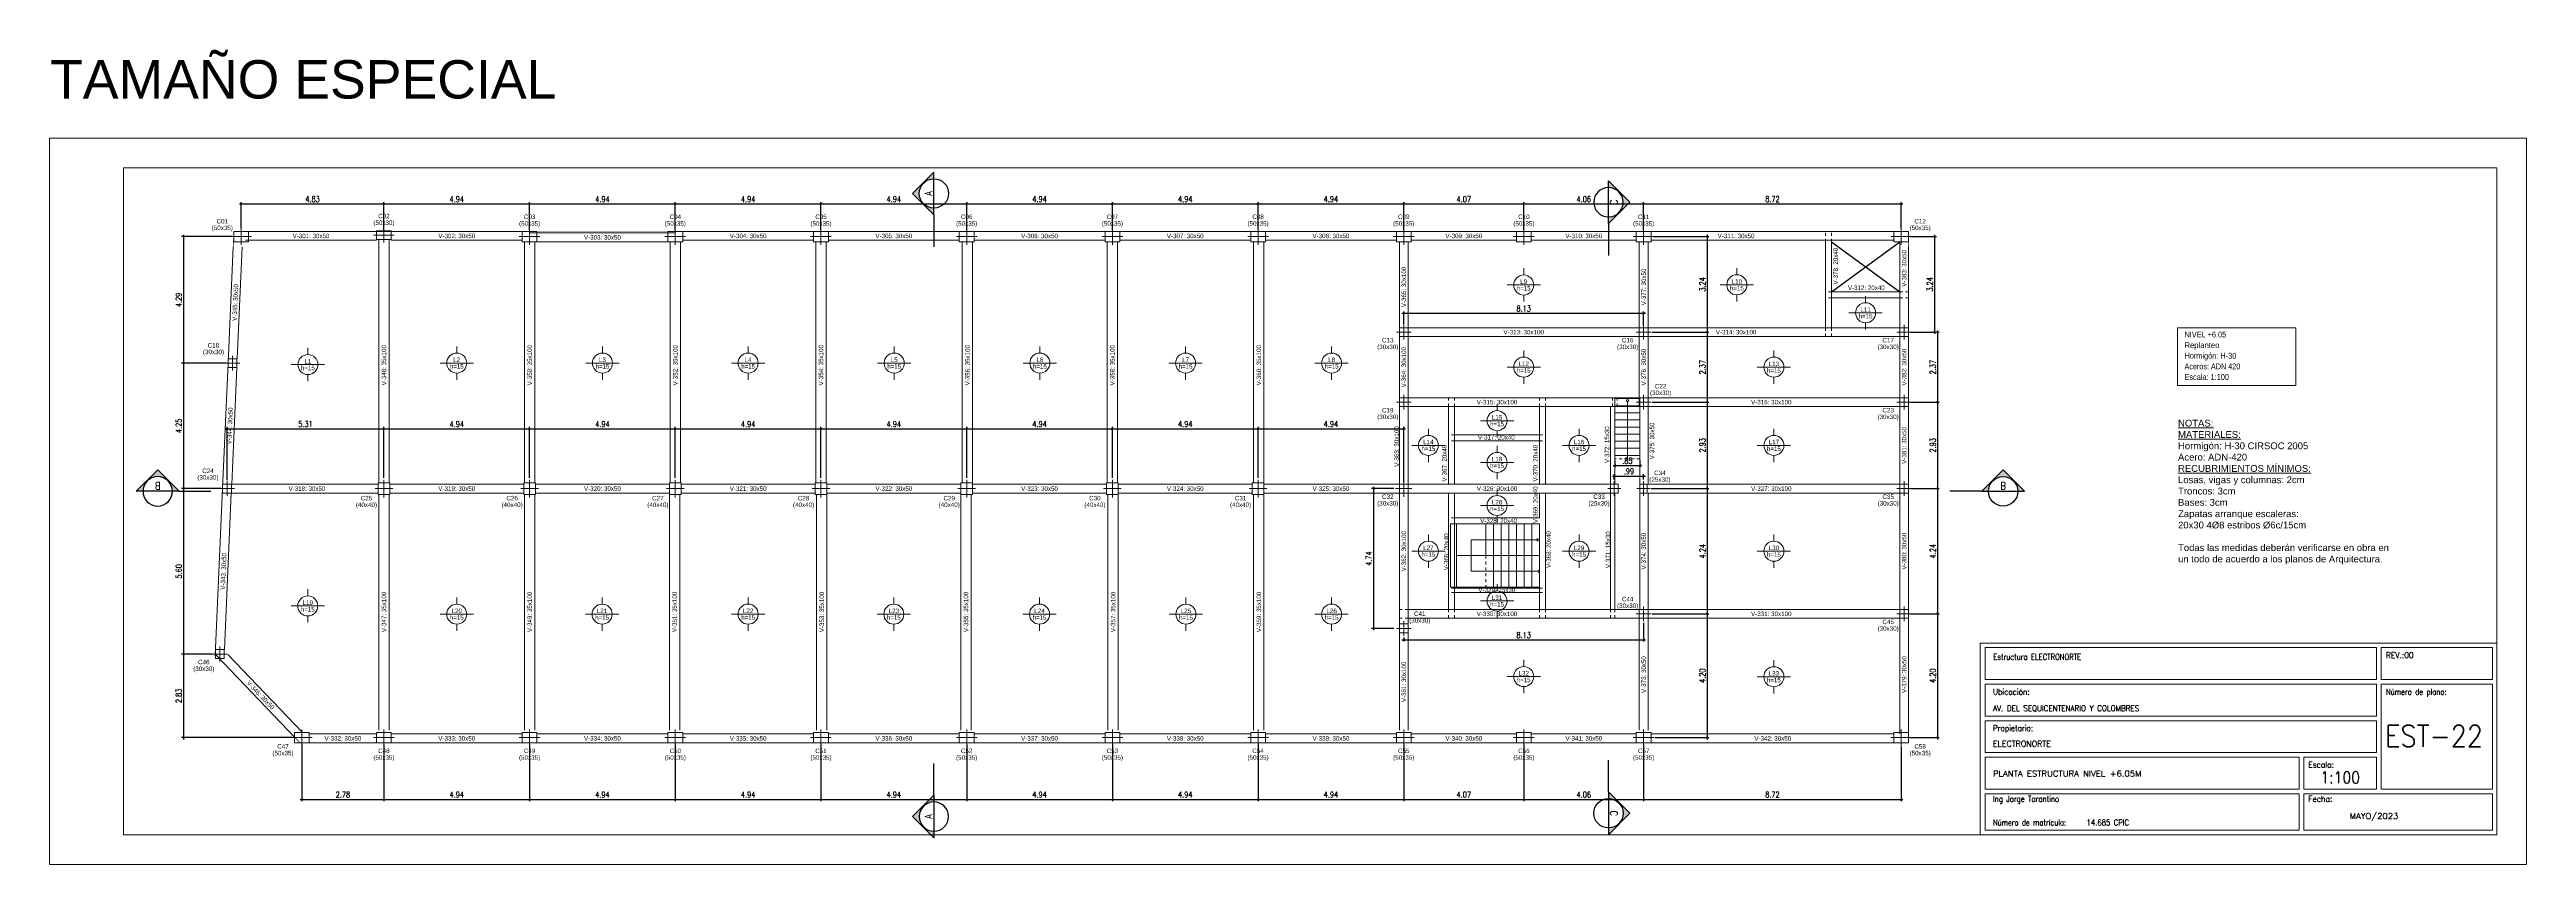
# Model space of a CAD drawing. Header units: millimetres. Extents: x 3 to 479, y -191 to 120.
# Drawn here: x 3 to 86.9, y 89.4 to 117 of the extents above; entities that cross this region are included whole.
import ezdxf
from ezdxf.enums import TextEntityAlignment as Align

# ---------------------------------------------------------------- set-up
doc = ezdxf.new("R2010")
doc.units = ezdxf.units.MM
doc.linetypes.add('CYPE_PUNTO', pattern=[0.075, 0, -0.075])
doc.linetypes.add('DASHED2', pattern=[0.375, 0.25, -0.125])
for name, color, linetype, lineweight in [('CIM_REFEREN', 2, 'Continuous', 0), ('COLUMNA_DIM', 4, 'Continuous', 9), ('COLUMNA_REF', 3, 'Continuous', 9), ('COLUMNAS_EJES', 1, 'Continuous', 9), ('CYPE', 7, 'Continuous', 0), ('ESC_CONTORNO_ESCALERA', 3, 'Continuous', 0), ('ESC_ESCALON', 2, 'Continuous', 0), ('ESC_GEOMETRIA_APOYO', 2, 'Continuous', 0), ('ESC_LINEA_DE_HUELLA', 9, 'Continuous', 0), ('ESC_LINEA_DE_INTERRUPCION_DE_LOS_TRAMOS', 8, 'CYPE_PUNTO', 0), ('PA_NUM_ALTURA', 7, 'Continuous', 9), ('PILAR_HORMIGON', 2, 'Continuous', 0), ('RECUAD_LIMITES', 2, 'Continuous', 0), ('RECUAD_MARCO', 1, 'Continuous', 20), ('SILUETAS', 6, 'Continuous', 5), ('TABLAS', 1, 'Continuous', 9), ('VIG_CARAS', 5, 'Continuous', 0), ('VIG_DIM_VIGAS', 3, 'Continuous', 9)]:
    doc.layers.add(name, color=color, linetype=linetype, lineweight=lineweight)
doc.layers.add('DN-100-TITULOS 02', color=2, linetype='Continuous')
doc.styles.add('COTAS', font='romans.shx', dxfattribs={"width": 0.7})
doc.styles.add('CYPETXT', font='romans__.ttf', dxfattribs={"height": 0.2})
doc.styles.add('CYPETXT_romans', font='arial.ttf', dxfattribs={"height": 0.2})
doc.styles.add('ROMANS', font='romans.shx', dxfattribs={"width": 0.8})
doc.dimstyles.new('COTA 100', dxfattribs={"dimscale": 200, "dimtxt": 0.001, "dimasz": 0.0004, "dimexe": 0.0003, "dimexo": 0.0003, "dimgap": 0.0003, "dimtad": 1, "dimzin": 4, "dimdsep": 46, "dimtxsty": 'COTAS', "dimblk": 'ARCHTICK', "dimcen": -0.02, "dimdle": 0.0003, "dimclrd": 256, "dimclre": 256, "dimclrt": 2, "dimadec": 0, "dimazin": 0, "dimtfac": 1, "dimtix": 1, "dimtmove": 2, "dimatfit": 3, "dimldrblk": 'ORIGIN', "dimfxl": 1, "dimtolj": 1, "dimtzin": 0, "dimarcsym": 0})

# ---------------------------------------------------------------- blocks, each defined once
blk = doc.blocks.new('Ejes de la columna')
at = {"layer": 'COLUMNAS_EJES'}
for p, q in [((-0.5, 0), (0.5, 0)), ((0, -0.5), (0, 0.5))]:
    blk.add_line(p, q, dxfattribs=at)
blk = doc.blocks.new('ESC02')
at = {"layer": 'ESC_CONTORNO_ESCALERA'}
for p, q in [((50.806, 66.757066), (52.626, 66.757066)), ((52.626, 65.687066), (50.806, 65.687066)), ((50.806, 65.687066), (52.626, 65.687066)), ((49.806, 64.617066), (50.806, 64.617066)), ((52.626, 64.617066), (50.806, 64.617066))]:
    blk.add_line(p, q, dxfattribs=at)
for points in [[(50.806, 66.757066), (49.806, 66.757066), (49.606, 66.757066), (49.606, 65.687066)], [(49.606, 65.687066), (49.606, 64.617066), (49.806, 64.617066)]]:
    blk.add_lwpolyline(points, dxfattribs=at)
at = {"layer": 'ESC_ESCALON'}
for p, q in [((50.806, 65.687066), (50.806, 66.757066)), ((51.066, 65.687066), (51.066, 66.757066)), ((51.326, 65.687066), (51.326, 66.757066)), ((51.586, 65.687066), (51.586, 66.757066)), ((51.846, 65.687066), (51.846, 66.757066)), ((52.106, 65.687066), (52.106, 66.757066)), ((52.366, 65.687066), (52.366, 66.757066)), ((50.806, 65.687066), (49.806, 65.687066)), ((51.066, 65.687066), (51.066, 64.617066)), ((51.326, 65.687066), (51.326, 64.617066)), ((51.586, 65.687066), (51.586, 64.617066)), ((51.846, 65.687066), (51.846, 64.617066)), ((52.106, 65.687066), (52.106, 64.617066)), ((52.366, 65.687066), (52.366, 64.617066)), ((52.626, 65.687066), (52.626, 64.617066))]:
    blk.add_line(p, q, dxfattribs=at)
at = {"layer": 'ESC_ESCALON', "linetype": 'CYPE_PUNTO'}
for p, q in [((52.626, 65.687066), (52.626, 66.757066)), ((50.806, 65.687066), (50.806, 64.617066))]:
    blk.add_line(p, q, dxfattribs=at)
at = {"layer": 'ESC_GEOMETRIA_APOYO'}
for p, q in [((49.806, 66.757066), (49.806, 65.687066)), ((49.806, 65.687066), (49.806, 64.617066))]:
    blk.add_line(p, q, dxfattribs=at)
at = {"layer": 'ESC_LINEA_DE_HUELLA'}
blk.add_lwpolyline([(52.576, 65.152066), (50.806, 65.152066), (50.306, 65.152066), (50.306, 65.687066), (50.306, 66.222066), (50.806, 66.222066), (52.536, 66.222066)], dxfattribs=at)
blk.add_lwpolyline([(52.536, 66.267066), (52.626, 66.222066), (52.536, 66.177066), (52.536, 66.267066)], close=True, dxfattribs=at)
blk.add_arc((52.626, 65.152066), 0.05, 90, 270, dxfattribs=at)
blk = doc.blocks.new('_ArchTick')
at = {"color": 0, "const_width": 0.15}
blk.add_lwpolyline([(-0.5, -0.5), (0.5, 0.5)], dxfattribs=at)
blk = doc.blocks.new('*D10')
at = {"lineweight": -2, "transparency": 16777216}
for p, q in [((9.464, 111.776), (14.417, 111.776)), ((9.524, 110.948), (9.524, 111.836)), ((14.357, 110.898), (14.357, 111.836))]:
    blk.add_line(p, q, dxfattribs=at)
at = {"layer": 'Defpoints', "color": 0, "transparency": 16777216}
for p in [(14.357, 111.776), (9.524, 110.888), (14.357, 110.838)]:
    blk.add_point(p, dxfattribs=at)
at = {"lineweight": -2, "transparency": 16777216, "xscale": 0.08, "yscale": 0.08, "zscale": 0.08, "rotation": 180}
blk.add_blockref('_ArchTick', (9.524, 111.776), dxfattribs=at)
at = {"lineweight": -2, "transparency": 16777216, "xscale": 0.08, "yscale": 0.08, "zscale": 0.08}
blk.add_blockref('_ArchTick', (14.357, 111.776), dxfattribs=at)
at = {"color": 2, "transparency": 16777216, "insert": (11.94, 111.936), "char_height": 0.2, "attachment_point": 5, "style": 'COTAS'}
blk.add_mtext('\\A1;4.83', dxfattribs=at)
blk = doc.blocks.new('_Origin')
at = {"color": 0, "linetype": 'ByBlock', "lineweight": -2}
blk.add_line((0, 0), (-1, 0), dxfattribs=at)
blk.add_circle((0, 0), 0.5, dxfattribs=at)
blk = doc.blocks.new('*D11')
at = {"lineweight": -2, "transparency": 16777216}
for p, q in [((14.297, 111.776), (19.352, 111.776)), ((14.357, 110.898), (14.357, 111.836)), ((19.292, 110.898), (19.292, 111.836))]:
    blk.add_line(p, q, dxfattribs=at)
at = {"layer": 'Defpoints', "color": 0, "transparency": 16777216}
for p in [(19.292, 111.776), (14.357, 110.838), (19.292, 110.838)]:
    blk.add_point(p, dxfattribs=at)
at = {"lineweight": -2, "transparency": 16777216, "xscale": 0.08, "yscale": 0.08, "zscale": 0.08, "rotation": 180}
blk.add_blockref('_ArchTick', (14.357, 111.776), dxfattribs=at)
at = {"lineweight": -2, "transparency": 16777216, "xscale": 0.08, "yscale": 0.08, "zscale": 0.08}
blk.add_blockref('_ArchTick', (19.292, 111.776), dxfattribs=at)
at = {"color": 2, "transparency": 16777216, "insert": (16.825, 111.936), "char_height": 0.2, "attachment_point": 5, "style": 'COTAS'}
blk.add_mtext('\\A1;4.94', dxfattribs=at)
blk = doc.blocks.new('*D12')
at = {"lineweight": -2, "transparency": 16777216}
for p, q in [((19.232, 111.776), (24.287, 111.776)), ((19.292, 110.898), (19.292, 111.836)), ((24.227, 110.898), (24.227, 111.836))]:
    blk.add_line(p, q, dxfattribs=at)
at = {"layer": 'Defpoints', "color": 0, "transparency": 16777216}
for p in [(24.227, 111.776), (19.292, 110.838), (24.227, 110.838)]:
    blk.add_point(p, dxfattribs=at)
at = {"lineweight": -2, "transparency": 16777216, "xscale": 0.08, "yscale": 0.08, "zscale": 0.08, "rotation": 180}
blk.add_blockref('_ArchTick', (19.292, 111.776), dxfattribs=at)
at = {"lineweight": -2, "transparency": 16777216, "xscale": 0.08, "yscale": 0.08, "zscale": 0.08}
blk.add_blockref('_ArchTick', (24.227, 111.776), dxfattribs=at)
at = {"color": 2, "transparency": 16777216, "insert": (21.76, 111.936), "char_height": 0.2, "attachment_point": 5, "style": 'COTAS'}
blk.add_mtext('\\A1;4.94', dxfattribs=at)
blk = doc.blocks.new('*D13')
at = {"lineweight": -2, "transparency": 16777216}
for p, q in [((24.167, 111.776), (29.222, 111.776)), ((24.227, 110.898), (24.227, 111.836)), ((29.162, 110.898), (29.162, 111.836))]:
    blk.add_line(p, q, dxfattribs=at)
at = {"layer": 'Defpoints', "color": 0, "transparency": 16777216}
for p in [(29.162, 111.776), (24.227, 110.838), (29.162, 110.838)]:
    blk.add_point(p, dxfattribs=at)
at = {"lineweight": -2, "transparency": 16777216, "xscale": 0.08, "yscale": 0.08, "zscale": 0.08, "rotation": 180}
blk.add_blockref('_ArchTick', (24.227, 111.776), dxfattribs=at)
at = {"lineweight": -2, "transparency": 16777216, "xscale": 0.08, "yscale": 0.08, "zscale": 0.08}
blk.add_blockref('_ArchTick', (29.162, 111.776), dxfattribs=at)
at = {"color": 2, "transparency": 16777216, "insert": (26.695, 111.936), "char_height": 0.2, "attachment_point": 5, "style": 'COTAS'}
blk.add_mtext('\\A1;4.94', dxfattribs=at)
blk = doc.blocks.new('*D14')
at = {"lineweight": -2, "transparency": 16777216}
for p, q in [((29.102, 111.776), (34.157, 111.776)), ((29.162, 110.898), (29.162, 111.836)), ((34.097, 110.898), (34.097, 111.836))]:
    blk.add_line(p, q, dxfattribs=at)
at = {"layer": 'Defpoints', "color": 0, "transparency": 16777216}
for p in [(34.097, 111.776), (29.162, 110.838), (34.097, 110.838)]:
    blk.add_point(p, dxfattribs=at)
at = {"lineweight": -2, "transparency": 16777216, "xscale": 0.08, "yscale": 0.08, "zscale": 0.08, "rotation": 180}
blk.add_blockref('_ArchTick', (29.162, 111.776), dxfattribs=at)
at = {"lineweight": -2, "transparency": 16777216, "xscale": 0.08, "yscale": 0.08, "zscale": 0.08}
blk.add_blockref('_ArchTick', (34.097, 111.776), dxfattribs=at)
at = {"color": 2, "transparency": 16777216, "insert": (31.63, 111.936), "char_height": 0.2, "attachment_point": 5, "style": 'COTAS'}
blk.add_mtext('\\A1;4.94', dxfattribs=at)
blk = doc.blocks.new('*D15')
at = {"lineweight": -2, "transparency": 16777216}
for p, q in [((34.037, 111.776), (39.092, 111.776)), ((34.097, 110.898), (34.097, 111.836)), ((39.032, 110.898), (39.032, 111.836))]:
    blk.add_line(p, q, dxfattribs=at)
at = {"layer": 'Defpoints', "color": 0, "transparency": 16777216}
for p in [(39.032, 111.776), (34.097, 110.838), (39.032, 110.838)]:
    blk.add_point(p, dxfattribs=at)
at = {"lineweight": -2, "transparency": 16777216, "xscale": 0.08, "yscale": 0.08, "zscale": 0.08, "rotation": 180}
blk.add_blockref('_ArchTick', (34.097, 111.776), dxfattribs=at)
at = {"lineweight": -2, "transparency": 16777216, "xscale": 0.08, "yscale": 0.08, "zscale": 0.08}
blk.add_blockref('_ArchTick', (39.032, 111.776), dxfattribs=at)
at = {"color": 2, "transparency": 16777216, "insert": (36.565, 111.936), "char_height": 0.2, "attachment_point": 5, "style": 'COTAS'}
blk.add_mtext('\\A1;4.94', dxfattribs=at)
blk = doc.blocks.new('*D16')
at = {"lineweight": -2, "transparency": 16777216}
for p, q in [((38.972, 111.776), (44.027, 111.776)), ((39.032, 110.898), (39.032, 111.836)), ((43.967, 110.898), (43.967, 111.836))]:
    blk.add_line(p, q, dxfattribs=at)
at = {"layer": 'Defpoints', "color": 0, "transparency": 16777216}
for p in [(43.967, 111.776), (39.032, 110.838), (43.967, 110.838)]:
    blk.add_point(p, dxfattribs=at)
at = {"lineweight": -2, "transparency": 16777216, "xscale": 0.08, "yscale": 0.08, "zscale": 0.08, "rotation": 180}
blk.add_blockref('_ArchTick', (39.032, 111.776), dxfattribs=at)
at = {"lineweight": -2, "transparency": 16777216, "xscale": 0.08, "yscale": 0.08, "zscale": 0.08}
blk.add_blockref('_ArchTick', (43.967, 111.776), dxfattribs=at)
at = {"color": 2, "transparency": 16777216, "insert": (41.5, 111.936), "char_height": 0.2, "attachment_point": 5, "style": 'COTAS'}
blk.add_mtext('\\A1;4.94', dxfattribs=at)
blk = doc.blocks.new('*D17')
at = {"lineweight": -2, "transparency": 16777216}
for p, q in [((43.907, 111.776), (48.962, 111.776)), ((43.967, 110.898), (43.967, 111.836)), ((48.902, 110.898), (48.902, 111.836))]:
    blk.add_line(p, q, dxfattribs=at)
at = {"layer": 'Defpoints', "color": 0, "transparency": 16777216}
for p in [(48.902, 111.776), (43.967, 110.838), (48.902, 110.838)]:
    blk.add_point(p, dxfattribs=at)
at = {"lineweight": -2, "transparency": 16777216, "xscale": 0.08, "yscale": 0.08, "zscale": 0.08, "rotation": 180}
blk.add_blockref('_ArchTick', (43.967, 111.776), dxfattribs=at)
at = {"lineweight": -2, "transparency": 16777216, "xscale": 0.08, "yscale": 0.08, "zscale": 0.08}
blk.add_blockref('_ArchTick', (48.902, 111.776), dxfattribs=at)
at = {"color": 2, "transparency": 16777216, "insert": (46.435, 111.936), "char_height": 0.2, "attachment_point": 5, "style": 'COTAS'}
blk.add_mtext('\\A1;4.94', dxfattribs=at)
blk = doc.blocks.new('*D18')
at = {"lineweight": -2, "transparency": 16777216}
for p, q in [((48.842, 111.776), (53.032, 111.776)), ((48.902, 110.898), (48.902, 111.836)), ((52.972, 110.898), (52.972, 111.836))]:
    blk.add_line(p, q, dxfattribs=at)
at = {"layer": 'Defpoints', "color": 0, "transparency": 16777216}
for p in [(52.972, 111.776), (48.902, 110.838), (52.972, 110.838)]:
    blk.add_point(p, dxfattribs=at)
at = {"lineweight": -2, "transparency": 16777216, "xscale": 0.08, "yscale": 0.08, "zscale": 0.08, "rotation": 180}
blk.add_blockref('_ArchTick', (48.902, 111.776), dxfattribs=at)
at = {"lineweight": -2, "transparency": 16777216, "xscale": 0.08, "yscale": 0.08, "zscale": 0.08}
blk.add_blockref('_ArchTick', (52.972, 111.776), dxfattribs=at)
at = {"color": 2, "transparency": 16777216, "insert": (50.937, 111.936), "char_height": 0.2, "attachment_point": 5, "style": 'COTAS'}
blk.add_mtext('\\A1;4.07', dxfattribs=at)
blk = doc.blocks.new('*D19')
at = {"lineweight": -2, "transparency": 16777216}
for p, q in [((52.912, 111.776), (57.087, 111.776)), ((52.972, 110.898), (52.972, 111.836)), ((57.027, 110.898), (57.027, 111.836))]:
    blk.add_line(p, q, dxfattribs=at)
at = {"layer": 'Defpoints', "color": 0, "transparency": 16777216}
for p in [(57.027, 111.776), (52.972, 110.838), (57.027, 110.838)]:
    blk.add_point(p, dxfattribs=at)
at = {"lineweight": -2, "transparency": 16777216, "xscale": 0.08, "yscale": 0.08, "zscale": 0.08, "rotation": 180}
blk.add_blockref('_ArchTick', (52.972, 111.776), dxfattribs=at)
at = {"lineweight": -2, "transparency": 16777216, "xscale": 0.08, "yscale": 0.08, "zscale": 0.08}
blk.add_blockref('_ArchTick', (57.027, 111.776), dxfattribs=at)
at = {"color": 2, "transparency": 16777216, "insert": (55, 111.936), "char_height": 0.2, "attachment_point": 5, "style": 'COTAS'}
blk.add_mtext('\\A1;4.06', dxfattribs=at)
blk = doc.blocks.new('*D20')
at = {"lineweight": -2, "transparency": 16777216}
for p, q in [((8.984, 104.155), (14.417, 104.155)), ((9.044, 102.411), (9.044, 104.215)), ((14.357, 102.488), (14.357, 104.215))]:
    blk.add_line(p, q, dxfattribs=at)
at = {"layer": 'Defpoints', "color": 0, "transparency": 16777216}
for p in [(14.357, 104.155), (14.357, 102.428), (9.044, 102.351)]:
    blk.add_point(p, dxfattribs=at)
at = {"lineweight": -2, "transparency": 16777216, "xscale": 0.08, "yscale": 0.08, "zscale": 0.08, "rotation": 180}
blk.add_blockref('_ArchTick', (9.044, 104.155), dxfattribs=at)
at = {"lineweight": -2, "transparency": 16777216, "xscale": 0.08, "yscale": 0.08, "zscale": 0.08}
blk.add_blockref('_ArchTick', (14.357, 104.155), dxfattribs=at)
at = {"color": 2, "transparency": 16777216, "insert": (11.7, 104.315), "char_height": 0.2, "attachment_point": 5, "style": 'COTAS'}
blk.add_mtext('\\A1;5.31', dxfattribs=at)
blk = doc.blocks.new('*D21')
at = {"lineweight": -2, "transparency": 16777216}
for p, q in [((14.297, 104.155), (19.352, 104.155)), ((14.357, 102.488), (14.357, 104.215)), ((19.292, 102.488), (19.292, 104.215))]:
    blk.add_line(p, q, dxfattribs=at)
at = {"layer": 'Defpoints', "color": 0, "transparency": 16777216}
for p in [(19.292, 104.155), (14.357, 102.428), (19.292, 102.428)]:
    blk.add_point(p, dxfattribs=at)
at = {"lineweight": -2, "transparency": 16777216, "xscale": 0.08, "yscale": 0.08, "zscale": 0.08, "rotation": 180}
blk.add_blockref('_ArchTick', (14.357, 104.155), dxfattribs=at)
at = {"lineweight": -2, "transparency": 16777216, "xscale": 0.08, "yscale": 0.08, "zscale": 0.08}
blk.add_blockref('_ArchTick', (19.292, 104.155), dxfattribs=at)
at = {"color": 2, "transparency": 16777216, "insert": (16.825, 104.315), "char_height": 0.2, "attachment_point": 5, "style": 'COTAS'}
blk.add_mtext('\\A1;4.94', dxfattribs=at)
blk = doc.blocks.new('*D22')
at = {"lineweight": -2, "transparency": 16777216}
for p, q in [((19.232, 104.155), (24.287, 104.155)), ((19.292, 102.488), (19.292, 104.215)), ((24.227, 102.488), (24.227, 104.215))]:
    blk.add_line(p, q, dxfattribs=at)
at = {"layer": 'Defpoints', "color": 0, "transparency": 16777216}
for p in [(24.227, 104.155), (19.292, 102.428), (24.227, 102.428)]:
    blk.add_point(p, dxfattribs=at)
at = {"lineweight": -2, "transparency": 16777216, "xscale": 0.08, "yscale": 0.08, "zscale": 0.08, "rotation": 180}
blk.add_blockref('_ArchTick', (19.292, 104.155), dxfattribs=at)
at = {"lineweight": -2, "transparency": 16777216, "xscale": 0.08, "yscale": 0.08, "zscale": 0.08}
blk.add_blockref('_ArchTick', (24.227, 104.155), dxfattribs=at)
at = {"color": 2, "transparency": 16777216, "insert": (21.76, 104.315), "char_height": 0.2, "attachment_point": 5, "style": 'COTAS'}
blk.add_mtext('\\A1;4.94', dxfattribs=at)
blk = doc.blocks.new('*D23')
at = {"lineweight": -2, "transparency": 16777216}
for p, q in [((24.167, 104.155), (29.222, 104.155)), ((24.227, 102.488), (24.227, 104.215)), ((29.162, 102.488), (29.162, 104.215))]:
    blk.add_line(p, q, dxfattribs=at)
at = {"layer": 'Defpoints', "color": 0, "transparency": 16777216}
for p in [(29.162, 104.155), (24.227, 102.428), (29.162, 102.428)]:
    blk.add_point(p, dxfattribs=at)
at = {"lineweight": -2, "transparency": 16777216, "xscale": 0.08, "yscale": 0.08, "zscale": 0.08, "rotation": 180}
blk.add_blockref('_ArchTick', (24.227, 104.155), dxfattribs=at)
at = {"lineweight": -2, "transparency": 16777216, "xscale": 0.08, "yscale": 0.08, "zscale": 0.08}
blk.add_blockref('_ArchTick', (29.162, 104.155), dxfattribs=at)
at = {"color": 2, "transparency": 16777216, "insert": (26.695, 104.315), "char_height": 0.2, "attachment_point": 5, "style": 'COTAS'}
blk.add_mtext('\\A1;4.94', dxfattribs=at)
blk = doc.blocks.new('*D24')
at = {"lineweight": -2, "transparency": 16777216}
for p, q in [((29.102, 104.155), (34.157, 104.155)), ((29.162, 102.488), (29.162, 104.215)), ((34.097, 102.488), (34.097, 104.215))]:
    blk.add_line(p, q, dxfattribs=at)
at = {"layer": 'Defpoints', "color": 0, "transparency": 16777216}
for p in [(34.097, 104.155), (29.162, 102.428), (34.097, 102.428)]:
    blk.add_point(p, dxfattribs=at)
at = {"lineweight": -2, "transparency": 16777216, "xscale": 0.08, "yscale": 0.08, "zscale": 0.08, "rotation": 180}
blk.add_blockref('_ArchTick', (29.162, 104.155), dxfattribs=at)
at = {"lineweight": -2, "transparency": 16777216, "xscale": 0.08, "yscale": 0.08, "zscale": 0.08}
blk.add_blockref('_ArchTick', (34.097, 104.155), dxfattribs=at)
at = {"color": 2, "transparency": 16777216, "insert": (31.63, 104.315), "char_height": 0.2, "attachment_point": 5, "style": 'COTAS'}
blk.add_mtext('\\A1;4.94', dxfattribs=at)
blk = doc.blocks.new('*D25')
at = {"lineweight": -2, "transparency": 16777216}
for p, q in [((34.037, 104.155), (39.092, 104.155)), ((34.097, 102.488), (34.097, 104.215)), ((39.032, 102.488), (39.032, 104.215))]:
    blk.add_line(p, q, dxfattribs=at)
at = {"layer": 'Defpoints', "color": 0, "transparency": 16777216}
for p in [(39.032, 104.155), (34.097, 102.428), (39.032, 102.428)]:
    blk.add_point(p, dxfattribs=at)
at = {"lineweight": -2, "transparency": 16777216, "xscale": 0.08, "yscale": 0.08, "zscale": 0.08, "rotation": 180}
blk.add_blockref('_ArchTick', (34.097, 104.155), dxfattribs=at)
at = {"lineweight": -2, "transparency": 16777216, "xscale": 0.08, "yscale": 0.08, "zscale": 0.08}
blk.add_blockref('_ArchTick', (39.032, 104.155), dxfattribs=at)
at = {"color": 2, "transparency": 16777216, "insert": (36.565, 104.315), "char_height": 0.2, "attachment_point": 5, "style": 'COTAS'}
blk.add_mtext('\\A1;4.94', dxfattribs=at)
blk = doc.blocks.new('*D26')
at = {"lineweight": -2, "transparency": 16777216}
for p, q in [((38.972, 104.155), (44.027, 104.155)), ((39.032, 102.488), (39.032, 104.215)), ((43.967, 102.488), (43.967, 104.215))]:
    blk.add_line(p, q, dxfattribs=at)
at = {"layer": 'Defpoints', "color": 0, "transparency": 16777216}
for p in [(43.967, 104.155), (39.032, 102.428), (43.967, 102.428)]:
    blk.add_point(p, dxfattribs=at)
at = {"lineweight": -2, "transparency": 16777216, "xscale": 0.08, "yscale": 0.08, "zscale": 0.08, "rotation": 180}
blk.add_blockref('_ArchTick', (39.032, 104.155), dxfattribs=at)
at = {"lineweight": -2, "transparency": 16777216, "xscale": 0.08, "yscale": 0.08, "zscale": 0.08}
blk.add_blockref('_ArchTick', (43.967, 104.155), dxfattribs=at)
at = {"color": 2, "transparency": 16777216, "insert": (41.5, 104.315), "char_height": 0.2, "attachment_point": 5, "style": 'COTAS'}
blk.add_mtext('\\A1;4.94', dxfattribs=at)
blk = doc.blocks.new('*D27')
at = {"lineweight": -2, "transparency": 16777216}
for p, q in [((43.907, 104.155), (48.962, 104.155)), ((43.967, 102.488), (43.967, 104.215)), ((48.902, 102.363), (48.902, 104.215))]:
    blk.add_line(p, q, dxfattribs=at)
at = {"layer": 'Defpoints', "color": 0, "transparency": 16777216}
for p in [(48.902, 104.155), (43.967, 102.428), (48.902, 102.303)]:
    blk.add_point(p, dxfattribs=at)
at = {"lineweight": -2, "transparency": 16777216, "xscale": 0.08, "yscale": 0.08, "zscale": 0.08, "rotation": 180}
blk.add_blockref('_ArchTick', (43.967, 104.155), dxfattribs=at)
at = {"lineweight": -2, "transparency": 16777216, "xscale": 0.08, "yscale": 0.08, "zscale": 0.08}
blk.add_blockref('_ArchTick', (48.902, 104.155), dxfattribs=at)
at = {"color": 2, "transparency": 16777216, "insert": (46.435, 104.315), "char_height": 0.2, "attachment_point": 5, "style": 'COTAS'}
blk.add_mtext('\\A1;4.94', dxfattribs=at)
blk = doc.blocks.new('*D28')
at = {"lineweight": -2, "transparency": 16777216}
for p, q in [((9.214, 110.663), (7.506, 110.663)), ((7.566, 110.723), (7.566, 106.316)), ((9.018, 106.376), (7.506, 106.376))]:
    blk.add_line(p, q, dxfattribs=at)
at = {"layer": 'Defpoints', "color": 0, "transparency": 16777216}
for p in [(9.274, 110.663), (7.566, 106.376), (9.078, 106.376)]:
    blk.add_point(p, dxfattribs=at)
at = {"lineweight": -2, "transparency": 16777216, "xscale": 0.08, "yscale": 0.08, "zscale": 0.08}
for p, rotation in [((7.566, 110.663), 90), ((7.566, 106.376), 270)]:
    blk.add_blockref('_ArchTick', p, dxfattribs=dict(at, rotation=rotation))
at = {"color": 2, "transparency": 16777216, "insert": (7.406, 108.519), "char_height": 0.2, "attachment_point": 5, "rotation": 90, "style": 'COTAS'}
blk.add_mtext('\\A1;4.29', dxfattribs=at)
blk = doc.blocks.new('*D29')
at = {"lineweight": -2, "transparency": 16777216}
for p, q in [((9.018, 106.376), (7.506, 106.376)), ((7.566, 106.436), (7.566, 102.068)), ((8.832, 102.128), (7.506, 102.128))]:
    blk.add_line(p, q, dxfattribs=at)
at = {"layer": 'Defpoints', "color": 0, "transparency": 16777216}
for p in [(9.078, 106.376), (7.566, 102.128), (8.892, 102.128)]:
    blk.add_point(p, dxfattribs=at)
at = {"lineweight": -2, "transparency": 16777216, "xscale": 0.08, "yscale": 0.08, "zscale": 0.08}
for p, rotation in [((7.566, 106.376), 90), ((7.566, 102.128), 270)]:
    blk.add_blockref('_ArchTick', p, dxfattribs=dict(at, rotation=rotation))
at = {"color": 2, "transparency": 16777216, "insert": (7.406, 104.252), "char_height": 0.2, "attachment_point": 5, "rotation": 90, "style": 'COTAS'}
blk.add_mtext('\\A1;4.25', dxfattribs=at)
blk = doc.blocks.new('*D30')
at = {"lineweight": -2, "transparency": 16777216}
for p, q in [((8.827, 102.128), (7.506, 102.128)), ((7.566, 102.188), (7.566, 96.465)), ((8.538, 96.525), (7.506, 96.525))]:
    blk.add_line(p, q, dxfattribs=at)
at = {"layer": 'Defpoints', "color": 0, "transparency": 16777216}
for p in [(8.887, 102.128), (7.566, 96.525), (8.598, 96.525)]:
    blk.add_point(p, dxfattribs=at)
at = {"lineweight": -2, "transparency": 16777216, "xscale": 0.08, "yscale": 0.08, "zscale": 0.08}
for p, rotation in [((7.566, 102.128), 90), ((7.566, 96.525), 270)]:
    blk.add_blockref('_ArchTick', p, dxfattribs=dict(at, rotation=rotation))
at = {"color": 2, "transparency": 16777216, "insert": (7.406, 99.327), "char_height": 0.2, "attachment_point": 5, "rotation": 90, "style": 'COTAS'}
blk.add_mtext('\\A1;5.60', dxfattribs=at)
blk = doc.blocks.new('*D31')
at = {"lineweight": -2, "transparency": 16777216}
for p, q in [((8.538, 96.525), (7.506, 96.525)), ((7.566, 96.585), (7.566, 93.633)), ((11.244, 93.693), (7.506, 93.693))]:
    blk.add_line(p, q, dxfattribs=at)
at = {"layer": 'Defpoints', "color": 0, "transparency": 16777216}
for p in [(8.598, 96.525), (7.566, 93.693), (11.304, 93.693)]:
    blk.add_point(p, dxfattribs=at)
at = {"lineweight": -2, "transparency": 16777216, "xscale": 0.08, "yscale": 0.08, "zscale": 0.08}
for p, rotation in [((7.566, 96.525), 90), ((7.566, 93.693), 270)]:
    blk.add_blockref('_ArchTick', p, dxfattribs=dict(at, rotation=rotation))
at = {"color": 2, "transparency": 16777216, "insert": (7.406, 95.109), "char_height": 0.2, "attachment_point": 5, "rotation": 90, "style": 'COTAS'}
blk.add_mtext('\\A1;2.83', dxfattribs=at)
blk = doc.blocks.new('*D32')
at = {"lineweight": -2, "transparency": 16777216}
for p, q in [((11.579, 93.458), (11.579, 91.542)), ((14.357, 93.458), (14.357, 91.542)), ((11.519, 91.602), (14.417, 91.602))]:
    blk.add_line(p, q, dxfattribs=at)
at = {"layer": 'Defpoints', "color": 0, "transparency": 16777216}
for p in [(11.579, 93.518), (14.357, 93.518), (14.357, 91.602)]:
    blk.add_point(p, dxfattribs=at)
at = {"lineweight": -2, "transparency": 16777216, "xscale": 0.08, "yscale": 0.08, "zscale": 0.08, "rotation": 180}
blk.add_blockref('_ArchTick', (11.579, 91.602), dxfattribs=at)
at = {"lineweight": -2, "transparency": 16777216, "xscale": 0.08, "yscale": 0.08, "zscale": 0.08}
blk.add_blockref('_ArchTick', (14.357, 91.602), dxfattribs=at)
at = {"color": 2, "transparency": 16777216, "insert": (12.968, 91.762), "char_height": 0.2, "attachment_point": 5, "style": 'COTAS'}
blk.add_mtext('\\A1;2.78', dxfattribs=at)
blk = doc.blocks.new('*D33')
at = {"lineweight": -2, "transparency": 16777216}
for p, q in [((66.062, 110.663), (66.943, 110.663)), ((66.883, 110.723), (66.883, 107.367)), ((66.062, 107.427), (66.943, 107.427))]:
    blk.add_line(p, q, dxfattribs=at)
at = {"layer": 'Defpoints', "color": 0, "transparency": 16777216}
for p in [(66.002, 110.663), (66.002, 107.427), (66.883, 107.427)]:
    blk.add_point(p, dxfattribs=at)
at = {"lineweight": -2, "transparency": 16777216, "xscale": 0.08, "yscale": 0.08, "zscale": 0.08}
for p, rotation in [((66.883, 110.663), 90), ((66.883, 107.427), 270)]:
    blk.add_blockref('_ArchTick', p, dxfattribs=dict(at, rotation=rotation))
at = {"color": 2, "transparency": 16777216, "insert": (66.723, 109.045), "char_height": 0.2, "attachment_point": 5, "rotation": 90, "style": 'COTAS'}
blk.add_mtext('\\A1;3.24', dxfattribs=at)
blk = doc.blocks.new('*D34')
at = {"lineweight": -2, "transparency": 16777216}
for p, q in [((66.062, 107.427), (67.043, 107.427)), ((66.983, 107.487), (66.983, 104.997)), ((66.062, 105.057), (67.043, 105.057))]:
    blk.add_line(p, q, dxfattribs=at)
at = {"layer": 'Defpoints', "color": 0, "transparency": 16777216}
for p in [(66.002, 107.427), (66.002, 105.057), (66.983, 105.057)]:
    blk.add_point(p, dxfattribs=at)
at = {"lineweight": -2, "transparency": 16777216, "xscale": 0.08, "yscale": 0.08, "zscale": 0.08}
for p, rotation in [((66.983, 107.427), 90), ((66.983, 105.057), 270)]:
    blk.add_blockref('_ArchTick', p, dxfattribs=dict(at, rotation=rotation))
at = {"color": 2, "transparency": 16777216, "insert": (66.823, 106.242), "char_height": 0.2, "attachment_point": 5, "rotation": 90, "style": 'COTAS'}
blk.add_mtext('\\A1;2.37', dxfattribs=at)
blk = doc.blocks.new('*D35')
at = {"lineweight": -2, "transparency": 16777216}
for p, q in [((66.062, 105.057), (67.043, 105.057)), ((66.983, 105.117), (66.983, 102.068)), ((66.062, 102.128), (67.043, 102.128))]:
    blk.add_line(p, q, dxfattribs=at)
at = {"layer": 'Defpoints', "color": 0, "transparency": 16777216}
for p in [(66.002, 105.057), (66.002, 102.128), (66.983, 102.128)]:
    blk.add_point(p, dxfattribs=at)
at = {"lineweight": -2, "transparency": 16777216, "xscale": 0.08, "yscale": 0.08, "zscale": 0.08}
for p, rotation in [((66.983, 105.057), 90), ((66.983, 102.128), 270)]:
    blk.add_blockref('_ArchTick', p, dxfattribs=dict(at, rotation=rotation))
at = {"color": 2, "transparency": 16777216, "insert": (66.823, 103.593), "char_height": 0.2, "attachment_point": 5, "rotation": 90, "style": 'COTAS'}
blk.add_mtext('\\A1;2.93', dxfattribs=at)
blk = doc.blocks.new('*D36')
at = {"lineweight": -2, "transparency": 16777216}
for p, q in [((66.062, 102.128), (67.043, 102.128)), ((66.983, 102.188), (66.983, 97.828)), ((66.062, 97.888), (67.043, 97.888))]:
    blk.add_line(p, q, dxfattribs=at)
at = {"layer": 'Defpoints', "color": 0, "transparency": 16777216}
for p in [(66.002, 102.128), (66.002, 97.888), (66.983, 97.888)]:
    blk.add_point(p, dxfattribs=at)
at = {"lineweight": -2, "transparency": 16777216, "xscale": 0.08, "yscale": 0.08, "zscale": 0.08}
for p, rotation in [((66.983, 102.128), 90), ((66.983, 97.888), 270)]:
    blk.add_blockref('_ArchTick', p, dxfattribs=dict(at, rotation=rotation))
at = {"color": 2, "transparency": 16777216, "insert": (66.823, 100.008), "char_height": 0.2, "attachment_point": 5, "rotation": 90, "style": 'COTAS'}
blk.add_mtext('\\A1;4.24', dxfattribs=at)
blk = doc.blocks.new('*D37')
at = {"lineweight": -2, "transparency": 16777216}
for p, q in [((66.062, 97.888), (67.043, 97.888)), ((66.983, 97.948), (66.983, 93.633)), ((66.062, 93.693), (67.043, 93.693))]:
    blk.add_line(p, q, dxfattribs=at)
at = {"layer": 'Defpoints', "color": 0, "transparency": 16777216}
for p in [(66.002, 97.888), (66.002, 93.693), (66.983, 93.693)]:
    blk.add_point(p, dxfattribs=at)
at = {"lineweight": -2, "transparency": 16777216, "xscale": 0.08, "yscale": 0.08, "zscale": 0.08}
for p, rotation in [((66.983, 97.888), 90), ((66.983, 93.693), 270)]:
    blk.add_blockref('_ArchTick', p, dxfattribs=dict(at, rotation=rotation))
at = {"color": 2, "transparency": 16777216, "insert": (66.823, 95.79), "char_height": 0.2, "attachment_point": 5, "rotation": 90, "style": 'COTAS'}
blk.add_mtext('\\A1;4.20', dxfattribs=at)
blk = doc.blocks.new('*D38')
at = {"lineweight": -2, "transparency": 16777216}
for p, q in [((14.357, 93.458), (14.357, 91.542)), ((19.292, 93.458), (19.292, 91.542)), ((14.297, 91.602), (19.352, 91.602))]:
    blk.add_line(p, q, dxfattribs=at)
at = {"layer": 'Defpoints', "color": 0, "transparency": 16777216}
for p in [(14.357, 93.518), (19.292, 93.518), (19.292, 91.602)]:
    blk.add_point(p, dxfattribs=at)
at = {"lineweight": -2, "transparency": 16777216, "xscale": 0.08, "yscale": 0.08, "zscale": 0.08, "rotation": 180}
blk.add_blockref('_ArchTick', (14.357, 91.602), dxfattribs=at)
at = {"lineweight": -2, "transparency": 16777216, "xscale": 0.08, "yscale": 0.08, "zscale": 0.08}
blk.add_blockref('_ArchTick', (19.292, 91.602), dxfattribs=at)
at = {"color": 2, "transparency": 16777216, "insert": (16.825, 91.762), "char_height": 0.2, "attachment_point": 5, "style": 'COTAS'}
blk.add_mtext('\\A1;4.94', dxfattribs=at)
blk = doc.blocks.new('*D39')
at = {"lineweight": -2, "transparency": 16777216}
for p, q in [((19.292, 93.458), (19.292, 91.542)), ((24.227, 93.458), (24.227, 91.542)), ((19.232, 91.602), (24.287, 91.602))]:
    blk.add_line(p, q, dxfattribs=at)
at = {"layer": 'Defpoints', "color": 0, "transparency": 16777216}
for p in [(19.292, 93.518), (24.227, 93.518), (24.227, 91.602)]:
    blk.add_point(p, dxfattribs=at)
at = {"lineweight": -2, "transparency": 16777216, "xscale": 0.08, "yscale": 0.08, "zscale": 0.08, "rotation": 180}
blk.add_blockref('_ArchTick', (19.292, 91.602), dxfattribs=at)
at = {"lineweight": -2, "transparency": 16777216, "xscale": 0.08, "yscale": 0.08, "zscale": 0.08}
blk.add_blockref('_ArchTick', (24.227, 91.602), dxfattribs=at)
at = {"color": 2, "transparency": 16777216, "insert": (21.76, 91.762), "char_height": 0.2, "attachment_point": 5, "style": 'COTAS'}
blk.add_mtext('\\A1;4.94', dxfattribs=at)
blk = doc.blocks.new('*D40')
at = {"lineweight": -2, "transparency": 16777216}
for p, q in [((24.227, 93.458), (24.227, 91.542)), ((29.162, 93.458), (29.162, 91.542)), ((24.167, 91.602), (29.222, 91.602))]:
    blk.add_line(p, q, dxfattribs=at)
at = {"layer": 'Defpoints', "color": 0, "transparency": 16777216}
for p in [(24.227, 93.518), (29.162, 93.518), (29.162, 91.602)]:
    blk.add_point(p, dxfattribs=at)
at = {"lineweight": -2, "transparency": 16777216, "xscale": 0.08, "yscale": 0.08, "zscale": 0.08, "rotation": 180}
blk.add_blockref('_ArchTick', (24.227, 91.602), dxfattribs=at)
at = {"lineweight": -2, "transparency": 16777216, "xscale": 0.08, "yscale": 0.08, "zscale": 0.08}
blk.add_blockref('_ArchTick', (29.162, 91.602), dxfattribs=at)
at = {"color": 2, "transparency": 16777216, "insert": (26.695, 91.762), "char_height": 0.2, "attachment_point": 5, "style": 'COTAS'}
blk.add_mtext('\\A1;4.94', dxfattribs=at)
blk = doc.blocks.new('*D41')
at = {"lineweight": -2, "transparency": 16777216}
for p, q in [((29.162, 93.458), (29.162, 91.542)), ((34.097, 93.458), (34.097, 91.542)), ((29.102, 91.602), (34.157, 91.602))]:
    blk.add_line(p, q, dxfattribs=at)
at = {"layer": 'Defpoints', "color": 0, "transparency": 16777216}
for p in [(29.162, 93.518), (34.097, 93.518), (34.097, 91.602)]:
    blk.add_point(p, dxfattribs=at)
at = {"lineweight": -2, "transparency": 16777216, "xscale": 0.08, "yscale": 0.08, "zscale": 0.08, "rotation": 180}
blk.add_blockref('_ArchTick', (29.162, 91.602), dxfattribs=at)
at = {"lineweight": -2, "transparency": 16777216, "xscale": 0.08, "yscale": 0.08, "zscale": 0.08}
blk.add_blockref('_ArchTick', (34.097, 91.602), dxfattribs=at)
at = {"color": 2, "transparency": 16777216, "insert": (31.63, 91.762), "char_height": 0.2, "attachment_point": 5, "style": 'COTAS'}
blk.add_mtext('\\A1;4.94', dxfattribs=at)
blk = doc.blocks.new('*D42')
at = {"lineweight": -2, "transparency": 16777216}
for p, q in [((34.097, 93.458), (34.097, 91.542)), ((39.032, 93.458), (39.032, 91.542)), ((34.037, 91.602), (39.092, 91.602))]:
    blk.add_line(p, q, dxfattribs=at)
at = {"layer": 'Defpoints', "color": 0, "transparency": 16777216}
for p in [(34.097, 93.518), (39.032, 93.518), (39.032, 91.602)]:
    blk.add_point(p, dxfattribs=at)
at = {"lineweight": -2, "transparency": 16777216, "xscale": 0.08, "yscale": 0.08, "zscale": 0.08, "rotation": 180}
blk.add_blockref('_ArchTick', (34.097, 91.602), dxfattribs=at)
at = {"lineweight": -2, "transparency": 16777216, "xscale": 0.08, "yscale": 0.08, "zscale": 0.08}
blk.add_blockref('_ArchTick', (39.032, 91.602), dxfattribs=at)
at = {"color": 2, "transparency": 16777216, "insert": (36.565, 91.762), "char_height": 0.2, "attachment_point": 5, "style": 'COTAS'}
blk.add_mtext('\\A1;4.94', dxfattribs=at)
blk = doc.blocks.new('*D43')
at = {"lineweight": -2, "transparency": 16777216}
for p, q in [((39.032, 93.458), (39.032, 91.542)), ((43.967, 93.458), (43.967, 91.542)), ((38.972, 91.602), (44.027, 91.602))]:
    blk.add_line(p, q, dxfattribs=at)
at = {"layer": 'Defpoints', "color": 0, "transparency": 16777216}
for p in [(39.032, 93.518), (43.967, 93.518), (43.967, 91.602)]:
    blk.add_point(p, dxfattribs=at)
at = {"lineweight": -2, "transparency": 16777216, "xscale": 0.08, "yscale": 0.08, "zscale": 0.08, "rotation": 180}
blk.add_blockref('_ArchTick', (39.032, 91.602), dxfattribs=at)
at = {"lineweight": -2, "transparency": 16777216, "xscale": 0.08, "yscale": 0.08, "zscale": 0.08}
blk.add_blockref('_ArchTick', (43.967, 91.602), dxfattribs=at)
at = {"color": 2, "transparency": 16777216, "insert": (41.5, 91.762), "char_height": 0.2, "attachment_point": 5, "style": 'COTAS'}
blk.add_mtext('\\A1;4.94', dxfattribs=at)
blk = doc.blocks.new('*D44')
at = {"lineweight": -2, "transparency": 16777216}
for p, q in [((43.967, 93.458), (43.967, 91.542)), ((48.902, 93.458), (48.902, 91.542)), ((43.907, 91.602), (48.962, 91.602))]:
    blk.add_line(p, q, dxfattribs=at)
at = {"layer": 'Defpoints', "color": 0, "transparency": 16777216}
for p in [(43.967, 93.518), (48.902, 93.518), (48.902, 91.602)]:
    blk.add_point(p, dxfattribs=at)
at = {"lineweight": -2, "transparency": 16777216, "xscale": 0.08, "yscale": 0.08, "zscale": 0.08, "rotation": 180}
blk.add_blockref('_ArchTick', (43.967, 91.602), dxfattribs=at)
at = {"lineweight": -2, "transparency": 16777216, "xscale": 0.08, "yscale": 0.08, "zscale": 0.08}
blk.add_blockref('_ArchTick', (48.902, 91.602), dxfattribs=at)
at = {"color": 2, "transparency": 16777216, "insert": (46.435, 91.762), "char_height": 0.2, "attachment_point": 5, "style": 'COTAS'}
blk.add_mtext('\\A1;4.94', dxfattribs=at)
blk = doc.blocks.new('*D45')
at = {"lineweight": -2, "transparency": 16777216}
for p, q in [((48.902, 93.458), (48.902, 91.542)), ((52.972, 93.458), (52.972, 91.542)), ((48.842, 91.602), (53.032, 91.602))]:
    blk.add_line(p, q, dxfattribs=at)
at = {"layer": 'Defpoints', "color": 0, "transparency": 16777216}
for p in [(48.902, 93.518), (52.972, 93.518), (52.972, 91.602)]:
    blk.add_point(p, dxfattribs=at)
at = {"lineweight": -2, "transparency": 16777216, "xscale": 0.08, "yscale": 0.08, "zscale": 0.08, "rotation": 180}
blk.add_blockref('_ArchTick', (48.902, 91.602), dxfattribs=at)
at = {"lineweight": -2, "transparency": 16777216, "xscale": 0.08, "yscale": 0.08, "zscale": 0.08}
blk.add_blockref('_ArchTick', (52.972, 91.602), dxfattribs=at)
at = {"color": 2, "transparency": 16777216, "insert": (50.937, 91.762), "char_height": 0.2, "attachment_point": 5, "style": 'COTAS'}
blk.add_mtext('\\A1;4.07', dxfattribs=at)
blk = doc.blocks.new('*D46')
at = {"lineweight": -2, "transparency": 16777216}
for p, q in [((52.972, 93.458), (52.972, 91.542)), ((57.027, 93.458), (57.027, 91.542)), ((52.912, 91.602), (57.087, 91.602))]:
    blk.add_line(p, q, dxfattribs=at)
at = {"layer": 'Defpoints', "color": 0, "transparency": 16777216}
for p in [(52.972, 93.518), (57.027, 93.518), (57.027, 91.602)]:
    blk.add_point(p, dxfattribs=at)
at = {"lineweight": -2, "transparency": 16777216, "xscale": 0.08, "yscale": 0.08, "zscale": 0.08, "rotation": 180}
blk.add_blockref('_ArchTick', (52.972, 91.602), dxfattribs=at)
at = {"lineweight": -2, "transparency": 16777216, "xscale": 0.08, "yscale": 0.08, "zscale": 0.08}
blk.add_blockref('_ArchTick', (57.027, 91.602), dxfattribs=at)
at = {"color": 2, "transparency": 16777216, "insert": (55, 91.762), "char_height": 0.2, "attachment_point": 5, "style": 'COTAS'}
blk.add_mtext('\\A1;4.06', dxfattribs=at)
blk = doc.blocks.new('*D47')
at = {"lineweight": -2, "transparency": 16777216}
for p, q in [((57.362, 110.663), (59.239, 110.663)), ((59.179, 110.723), (59.179, 107.367)), ((57.312, 107.427), (59.239, 107.427))]:
    blk.add_line(p, q, dxfattribs=at)
at = {"layer": 'Defpoints', "color": 0, "transparency": 16777216}
for p in [(57.302, 110.663), (57.252, 107.427), (59.179, 107.427)]:
    blk.add_point(p, dxfattribs=at)
at = {"lineweight": -2, "transparency": 16777216, "xscale": 0.08, "yscale": 0.08, "zscale": 0.08}
for p, rotation in [((59.179, 110.663), 90), ((59.179, 107.427), 270)]:
    blk.add_blockref('_ArchTick', p, dxfattribs=dict(at, rotation=rotation))
at = {"color": 2, "transparency": 16777216, "insert": (59.019, 109.045), "char_height": 0.2, "attachment_point": 5, "rotation": 90, "style": 'COTAS'}
blk.add_mtext('\\A1;3.24', dxfattribs=at)
blk = doc.blocks.new('*D48')
at = {"lineweight": -2, "transparency": 16777216}
for p, q in [((57.312, 107.427), (59.239, 107.427)), ((59.179, 107.487), (59.179, 104.997)), ((57.312, 105.057), (59.239, 105.057))]:
    blk.add_line(p, q, dxfattribs=at)
at = {"layer": 'Defpoints', "color": 0, "transparency": 16777216}
for p in [(57.252, 107.427), (57.252, 105.057), (59.179, 105.057)]:
    blk.add_point(p, dxfattribs=at)
at = {"lineweight": -2, "transparency": 16777216, "xscale": 0.08, "yscale": 0.08, "zscale": 0.08}
for p, rotation in [((59.179, 107.427), 90), ((59.179, 105.057), 270)]:
    blk.add_blockref('_ArchTick', p, dxfattribs=dict(at, rotation=rotation))
at = {"color": 2, "transparency": 16777216, "insert": (59.019, 106.242), "char_height": 0.2, "attachment_point": 5, "rotation": 90, "style": 'COTAS'}
blk.add_mtext('\\A1;2.37', dxfattribs=at)
blk = doc.blocks.new('*D49')
at = {"lineweight": -2, "transparency": 16777216}
for p, q in [((57.312, 105.057), (59.239, 105.057)), ((59.179, 105.117), (59.179, 102.068)), ((57.287, 102.128), (59.239, 102.128))]:
    blk.add_line(p, q, dxfattribs=at)
at = {"layer": 'Defpoints', "color": 0, "transparency": 16777216}
for p in [(57.252, 105.057), (57.227, 102.128), (59.179, 102.128)]:
    blk.add_point(p, dxfattribs=at)
at = {"lineweight": -2, "transparency": 16777216, "xscale": 0.08, "yscale": 0.08, "zscale": 0.08}
for p, rotation in [((59.179, 105.057), 90), ((59.179, 102.128), 270)]:
    blk.add_blockref('_ArchTick', p, dxfattribs=dict(at, rotation=rotation))
at = {"color": 2, "transparency": 16777216, "insert": (59.019, 103.593), "char_height": 0.2, "attachment_point": 5, "rotation": 90, "style": 'COTAS'}
blk.add_mtext('\\A1;2.93', dxfattribs=at)
blk = doc.blocks.new('*D50')
at = {"lineweight": -2, "transparency": 16777216}
for p, q in [((57.287, 102.128), (59.239, 102.128)), ((59.179, 102.188), (59.179, 97.828)), ((57.312, 97.888), (59.239, 97.888))]:
    blk.add_line(p, q, dxfattribs=at)
at = {"layer": 'Defpoints', "color": 0, "transparency": 16777216}
for p in [(57.227, 102.128), (57.252, 97.888), (59.179, 97.888)]:
    blk.add_point(p, dxfattribs=at)
at = {"lineweight": -2, "transparency": 16777216, "xscale": 0.08, "yscale": 0.08, "zscale": 0.08}
for p, rotation in [((59.179, 102.128), 90), ((59.179, 97.888), 270)]:
    blk.add_blockref('_ArchTick', p, dxfattribs=dict(at, rotation=rotation))
at = {"color": 2, "transparency": 16777216, "insert": (59.019, 100.008), "char_height": 0.2, "attachment_point": 5, "rotation": 90, "style": 'COTAS'}
blk.add_mtext('\\A1;4.24', dxfattribs=at)
blk = doc.blocks.new('*D51')
at = {"lineweight": -2, "transparency": 16777216}
for p, q in [((57.353, 97.888), (59.239, 97.888)), ((59.179, 97.948), (59.179, 93.633)), ((57.412, 93.693), (59.239, 93.693))]:
    blk.add_line(p, q, dxfattribs=at)
at = {"layer": 'Defpoints', "color": 0, "transparency": 16777216}
for p in [(57.293, 97.888), (57.352, 93.693), (59.179, 93.693)]:
    blk.add_point(p, dxfattribs=at)
at = {"lineweight": -2, "transparency": 16777216, "xscale": 0.08, "yscale": 0.08, "zscale": 0.08}
for p, rotation in [((59.179, 97.888), 90), ((59.179, 93.693), 270)]:
    blk.add_blockref('_ArchTick', p, dxfattribs=dict(at, rotation=rotation))
at = {"color": 2, "transparency": 16777216, "insert": (59.019, 95.79), "char_height": 0.2, "attachment_point": 5, "rotation": 90, "style": 'COTAS'}
blk.add_mtext('\\A1;4.20', dxfattribs=at)
blk = doc.blocks.new('*D52')
at = {"lineweight": -2, "transparency": 16777216}
for p, q in [((48.842, 108.068), (57.087, 108.068)), ((48.902, 107.696), (48.902, 108.128)), ((57.027, 107.662), (57.027, 108.128))]:
    blk.add_line(p, q, dxfattribs=at)
at = {"layer": 'Defpoints', "color": 0, "transparency": 16777216}
for p in [(48.902, 107.636), (57.027, 108.068), (57.027, 107.602)]:
    blk.add_point(p, dxfattribs=at)
at = {"lineweight": -2, "transparency": 16777216, "xscale": 0.08, "yscale": 0.08, "zscale": 0.08, "rotation": 180}
blk.add_blockref('_ArchTick', (48.902, 108.068), dxfattribs=at)
at = {"lineweight": -2, "transparency": 16777216, "xscale": 0.08, "yscale": 0.08, "zscale": 0.08}
blk.add_blockref('_ArchTick', (57.027, 108.068), dxfattribs=at)
at = {"color": 2, "transparency": 16777216, "insert": (52.965, 108.228), "char_height": 0.2, "attachment_point": 5, "style": 'COTAS'}
blk.add_mtext('\\A1;8.13', dxfattribs=at)
blk = doc.blocks.new('*D53')
at = {"lineweight": -2, "transparency": 16777216}
for p, q in [((56.967, 111.776), (65.812, 111.776)), ((57.027, 110.948), (57.027, 111.836)), ((65.752, 110.948), (65.752, 111.836))]:
    blk.add_line(p, q, dxfattribs=at)
at = {"layer": 'Defpoints', "color": 0, "transparency": 16777216}
for p in [(65.752, 111.776), (57.027, 110.888), (65.752, 110.888)]:
    blk.add_point(p, dxfattribs=at)
at = {"lineweight": -2, "transparency": 16777216, "xscale": 0.08, "yscale": 0.08, "zscale": 0.08, "rotation": 180}
blk.add_blockref('_ArchTick', (57.027, 111.776), dxfattribs=at)
at = {"lineweight": -2, "transparency": 16777216, "xscale": 0.08, "yscale": 0.08, "zscale": 0.08}
blk.add_blockref('_ArchTick', (65.752, 111.776), dxfattribs=at)
at = {"color": 2, "transparency": 16777216, "insert": (61.39, 111.936), "char_height": 0.2, "attachment_point": 5, "style": 'COTAS'}
blk.add_mtext('\\A1;8.72', dxfattribs=at)
blk = doc.blocks.new('*D54')
at = {"lineweight": -2, "transparency": 16777216}
for p, q in [((57.027, 93.322), (57.027, 91.542)), ((65.752, 93.397), (65.752, 91.542)), ((56.967, 91.602), (65.812, 91.602))]:
    blk.add_line(p, q, dxfattribs=at)
at = {"layer": 'Defpoints', "color": 0, "transparency": 16777216}
for p in [(57.027, 93.382), (65.752, 93.457), (65.752, 91.602)]:
    blk.add_point(p, dxfattribs=at)
at = {"lineweight": -2, "transparency": 16777216, "xscale": 0.08, "yscale": 0.08, "zscale": 0.08, "rotation": 180}
blk.add_blockref('_ArchTick', (57.027, 91.602), dxfattribs=at)
at = {"lineweight": -2, "transparency": 16777216, "xscale": 0.08, "yscale": 0.08, "zscale": 0.08}
blk.add_blockref('_ArchTick', (65.752, 91.602), dxfattribs=at)
at = {"color": 2, "transparency": 16777216, "insert": (61.39, 91.762), "char_height": 0.2, "attachment_point": 5, "style": 'COTAS'}
blk.add_mtext('\\A1;8.72', dxfattribs=at)
blk = doc.blocks.new('*D55')
at = {"lineweight": -2, "transparency": 16777216}
for p, q in [((57.027, 97.578), (57.027, 96.947)), ((48.842, 97.007), (57.087, 97.007)), ((48.902, 97.083), (48.902, 96.947))]:
    blk.add_line(p, q, dxfattribs=at)
at = {"layer": 'Defpoints', "color": 0, "transparency": 16777216}
for p in [(57.027, 97.638), (48.902, 97.143), (57.027, 97.007)]:
    blk.add_point(p, dxfattribs=at)
at = {"lineweight": -2, "transparency": 16777216, "xscale": 0.08, "yscale": 0.08, "zscale": 0.08, "rotation": 180}
blk.add_blockref('_ArchTick', (48.902, 97.007), dxfattribs=at)
at = {"lineweight": -2, "transparency": 16777216, "xscale": 0.08, "yscale": 0.08, "zscale": 0.08}
blk.add_blockref('_ArchTick', (57.027, 97.007), dxfattribs=at)
at = {"color": 2, "transparency": 16777216, "insert": (52.965, 97.167), "char_height": 0.2, "attachment_point": 5, "style": 'COTAS'}
blk.add_mtext('\\A1;8.13', dxfattribs=at)
blk = doc.blocks.new('*D56')
at = {"lineweight": -2, "transparency": 16777216}
for p, q in [((48.567, 102.128), (47.814, 102.128)), ((47.874, 102.188), (47.874, 97.333)), ((48.567, 97.393), (47.814, 97.393))]:
    blk.add_line(p, q, dxfattribs=at)
at = {"layer": 'Defpoints', "color": 0, "transparency": 16777216}
for p in [(48.627, 102.128), (47.874, 97.393), (48.627, 97.393)]:
    blk.add_point(p, dxfattribs=at)
at = {"lineweight": -2, "transparency": 16777216, "xscale": 0.08, "yscale": 0.08, "zscale": 0.08}
for p, rotation in [((47.874, 102.128), 90), ((47.874, 97.393), 270)]:
    blk.add_blockref('_ArchTick', p, dxfattribs=dict(at, rotation=rotation))
at = {"color": 2, "transparency": 16777216, "insert": (47.714, 99.76), "char_height": 0.2, "attachment_point": 5, "rotation": 90, "style": 'COTAS'}
blk.add_mtext('\\A1;4.74', dxfattribs=at)
blk = doc.blocks.new('*D57')
at = {"lineweight": -2, "transparency": 16777216}
for p, q in [((55.974, 102.554), (57.087, 102.554)), ((56.034, 102.438), (56.034, 102.614)), ((57.027, 102.438), (57.027, 102.614))]:
    blk.add_line(p, q, dxfattribs=at)
at = {"layer": 'Defpoints', "color": 0, "transparency": 16777216}
for p in [(56.034, 102.378), (57.027, 102.554), (57.027, 102.378)]:
    blk.add_point(p, dxfattribs=at)
at = {"lineweight": -2, "transparency": 16777216, "xscale": 0.08, "yscale": 0.08, "zscale": 0.08, "rotation": 180}
blk.add_blockref('_ArchTick', (56.034, 102.554), dxfattribs=at)
at = {"lineweight": -2, "transparency": 16777216, "xscale": 0.08, "yscale": 0.08, "zscale": 0.08}
blk.add_blockref('_ArchTick', (57.027, 102.554), dxfattribs=at)
at = {"color": 2, "transparency": 16777216, "insert": (56.531, 102.714), "char_height": 0.2, "attachment_point": 5, "style": 'COTAS'}
blk.add_mtext('\\A1;.99', dxfattribs=at)
blk = doc.blocks.new('ESCALERA')
at = {"layer": 'ESC_CONTORNO_ESCALERA'}
for p, q in [((56.078, 76.447), (56.078, 78.487)), ((56.928, 76.447), (56.928, 78.487))]:
    blk.add_line(p, q, dxfattribs=at)
at = {"layer": 'ESC_ESCALON'}
for p, q in [((56.928, 78.487), (56.078, 78.487)), ((56.928, 78.247), (56.078, 78.247)), ((56.928, 78.007), (56.078, 78.007)), ((56.928, 77.767), (56.078, 77.767)), ((56.928, 77.527), (56.078, 77.527)), ((56.928, 77.287), (56.078, 77.287)), ((56.928, 77.047), (56.078, 77.047)), ((56.928, 76.807), (56.078, 76.807)), ((56.928, 76.567), (56.078, 76.567))]:
    blk.add_line(p, q, dxfattribs=at)
at = {"layer": 'ESC_LINEA_DE_HUELLA'}
blk.add_line((56.503, 76.447), (56.503, 78.397), dxfattribs=at)
blk.add_lwpolyline([(56.458, 78.397), (56.503, 78.487), (56.548, 78.397), (56.458, 78.397)], close=True, dxfattribs=at)
at = {"layer": 'ESC_LINEA_DE_INTERRUPCION_DE_LOS_TRAMOS'}
blk.add_line((56.928, 76.447), (56.078, 76.447), dxfattribs=at)
blk = doc.blocks.new('*D59')
at = {"lineweight": -2, "transparency": 16777216}
for p, q in [((55.992, 102.908), (56.962, 102.908)), ((56.052, 103.075), (56.052, 102.848)), ((56.902, 103.075), (56.902, 102.848))]:
    blk.add_line(p, q, dxfattribs=at)
at = {"layer": 'Defpoints', "color": 0, "transparency": 16777216}
for p in [(56.052, 103.135), (56.902, 103.135), (56.902, 102.908)]:
    blk.add_point(p, dxfattribs=at)
at = {"lineweight": -2, "transparency": 16777216, "xscale": 0.08, "yscale": 0.08, "zscale": 0.08, "rotation": 180}
blk.add_blockref('_ArchTick', (56.052, 102.908), dxfattribs=at)
at = {"lineweight": -2, "transparency": 16777216, "xscale": 0.08, "yscale": 0.08, "zscale": 0.08}
blk.add_blockref('_ArchTick', (56.902, 102.908), dxfattribs=at)
at = {"color": 2, "transparency": 16777216, "insert": (56.477, 103.068), "char_height": 0.2, "attachment_point": 5, "style": 'COTAS'}
blk.add_mtext('\\A1;.85', dxfattribs=at)
blk = doc.blocks.new('DEN CORTE')
blk.add_hatch(color=256).paths.add_polyline_path([(1.729, 0), (1.9, 0), (1.355, 0.545), (0.81, 0), (0.98, 0, -1)])
for p, q in [((0.81, 0), (0, 0)), ((0.81, 0), (1.355, 0.545)), ((0.81, 0), (1.9, 0)), ((1.9, 0), (1.355, 0.545))]:
    blk.add_line(p, q)
blk.add_circle((1.355, 0), 0.374)
at = {"style": 'ROMANS', "width": 0.8}
for tag, p in [('NUMEROCORTE', (1.355, 0.043)), ('LAMINA', (1.355, -0.233))]:
    blk.add_attdef(tag, text='', height=0.19, dxfattribs=at).set_placement(p, align=Align.CENTER)

msp = doc.modelspace()

# ---------------------------------------------------------------- linework, layer by layer
for p, q in [((63.38791, 110.48788), (65.70214, 108.78936)), ((63.38791, 108.78936), (65.70214, 110.48788))]:
    msp.add_line(p, q)
at = {"layer": 'CYPE', "color": 1}
for points in [[(68.43074, 90.39684), (85.93074, 90.39684), (85.93074, 96.89684), (68.43074, 96.89684), (68.43074, 90.39684)], [(68.59074, 95.65684), (81.85074, 95.65684), (81.85074, 96.74684), (68.59074, 96.74684), (68.59074, 95.65684)], [(82.01074, 95.65684), (85.78074, 95.65684), (85.78074, 96.74684), (82.01074, 96.74684), (82.01074, 95.65684)], [(68.59074, 94.41684), (81.85074, 94.41684), (81.85074, 95.50684), (68.59074, 95.50684), (68.59074, 94.41684)], [(82.01074, 91.94684), (85.78074, 91.94684), (85.78074, 95.50684), (82.01074, 95.50684), (82.01074, 91.94684)], [(68.59074, 93.18684), (81.85074, 93.18684), (81.85074, 94.26684), (68.59074, 94.26684), (68.59074, 93.18684)], [(68.59074, 91.94684), (79.23074, 91.94684), (79.23074, 93.02684), (68.59074, 93.02684), (68.59074, 91.94684)], [(79.39074, 91.94684), (81.85074, 91.94684), (81.85074, 93.02684), (79.39074, 93.02684), (79.39074, 91.94684)], [(68.59074, 90.55684), (79.23074, 90.55684), (79.23074, 91.78684), (68.59074, 91.78684), (68.59074, 90.55684)], [(79.39074, 90.55684), (85.78074, 90.55684), (85.78074, 91.78684), (79.39074, 91.78684), (79.39074, 90.55684)]]:
    msp.add_lwpolyline(points, close=True, dxfattribs=at)
at = {"layer": 'PA_NUM_ALTURA'}
for p, q in [((52.96458, 109.36464), (52.96458, 109.58964)), ((60.18548, 109.37067), (60.18548, 109.59567)), ((52.40007, 109.02513), (53.52909, 109.02513)), ((52.96458, 108.46062), (52.96458, 108.68562)), ((59.62097, 109.03116), (60.75, 109.03116)), ((60.18548, 108.46665), (60.18548, 108.69165)), ((64.54503, 108.42278), (64.54503, 108.64778)), ((63.98051, 108.08327), (65.10954, 108.08327)), ((64.54503, 107.51876), (64.54503, 107.74376)), ((11.78247, 106.66799), (11.78247, 106.89299)), ((16.82446, 106.72006), (16.82446, 106.94506)), ((21.75957, 106.71986), (21.75957, 106.94486)), ((26.69457, 106.71986), (26.69457, 106.94486)), ((31.64174, 106.71954), (31.64174, 106.94454)), ((36.57674, 106.72018), (36.57674, 106.94518)), ((41.51174, 106.71954), (41.51174, 106.94454)), ((46.45906, 106.71959), (46.45906, 106.94459)), ((52.96461, 106.58168), (52.96461, 106.80668)), ((61.43964, 106.58168), (61.43964, 106.80668)), ((11.21796, 106.32848), (12.34698, 106.32848)), ((11.78247, 105.76396), (11.78247, 105.98896)), ((16.25995, 106.38055), (17.38897, 106.38055)), ((16.82446, 105.81603), (16.82446, 106.04103)), ((21.19506, 106.38035), (22.32408, 106.38035)), ((21.75957, 105.81584), (21.75957, 106.04084)), ((26.13006, 106.38035), (27.25908, 106.38035)), ((26.69457, 105.81584), (26.69457, 106.04084)), ((31.07723, 106.38003), (32.20625, 106.38003)), ((31.64174, 105.81552), (31.64174, 106.04052)), ((36.01223, 106.38067), (37.14125, 106.38067)), ((36.57674, 105.81616), (36.57674, 106.04116)), ((40.94723, 106.38003), (42.07625, 106.38003)), ((41.51174, 105.81552), (41.51174, 106.04052)), ((45.89454, 106.38008), (47.02357, 106.38008)), ((46.45906, 105.81557), (46.45906, 106.04057)), ((52.4001, 106.24217), (53.52912, 106.24217)), ((52.96461, 105.67766), (52.96461, 105.90266)), ((60.87513, 106.24217), (62.00415, 106.24217)), ((61.43964, 105.67766), (61.43964, 105.90266)), ((52.06117, 104.76882), (52.06117, 104.99382)), ((49.73537, 103.93204), (49.73537, 104.15704)), ((51.49666, 104.4293), (52.62568, 104.4293)), ((52.06117, 103.86479), (52.06117, 104.08979)), ((54.83978, 103.93204), (54.83978, 104.15704)), ((61.43964, 103.93204), (61.43964, 104.15704)), ((49.17086, 103.59253), (50.29988, 103.59253)), ((49.73537, 103.02802), (49.73537, 103.25302)), ((52.06117, 103.35417), (52.06117, 103.57917)), ((54.27527, 103.59253), (55.40429, 103.59253)), ((54.83978, 103.02802), (54.83978, 103.25302)), ((60.87513, 103.59253), (62.00415, 103.59253)), ((61.43964, 103.02802), (61.43964, 103.25302)), ((51.49666, 103.01466), (52.62568, 103.01466)), ((52.06117, 102.45015), (52.06117, 102.67515)), ((51.49666, 101.55615), (52.62568, 101.55615)), ((52.06117, 101.89566), (52.06117, 102.12066)), ((52.06117, 100.99164), (52.06117, 101.21664)), ((49.17086, 100.00788), (50.29988, 100.00788)), ((49.73537, 100.34739), (49.73537, 100.57239)), ((54.27527, 100.00788), (55.40429, 100.00788)), ((54.83978, 100.34739), (54.83978, 100.57239)), ((60.87513, 100.00788), (62.00415, 100.00788)), ((61.43964, 100.34739), (61.43964, 100.57239)), ((49.73537, 99.44337), (49.73537, 99.66837)), ((54.83978, 99.44337), (54.83978, 99.66837)), ((61.43964, 99.44337), (61.43964, 99.66837)), ((11.77775, 98.49282), (11.77775, 98.71782)), ((16.82457, 98.21493), (16.82457, 98.43993)), ((21.74741, 98.21461), (21.74741, 98.43961)), ((26.69457, 98.21556), (26.69457, 98.44056)), ((31.62957, 98.21428), (31.62957, 98.43928)), ((36.56457, 98.21556), (36.56457, 98.44056)), ((41.52391, 98.21493), (41.52391, 98.43993)), ((46.45906, 98.2152), (46.45906, 98.4402)), ((51.49666, 98.32143), (52.62568, 98.32143)), ((52.06117, 98.66094), (52.06117, 98.88594)), ((11.21324, 98.15331), (12.34226, 98.15331)), ((11.77775, 97.5888), (11.77775, 97.8138)), ((16.26006, 97.87541), (17.38908, 97.87541)), ((16.82457, 97.3109), (16.82457, 97.5359)), ((21.1829, 97.87509), (22.31192, 97.87509)), ((21.74741, 97.31058), (21.74741, 97.53558)), ((26.13006, 97.87604), (27.25908, 97.87604)), ((26.69457, 97.31153), (26.69457, 97.53653)), ((31.06506, 97.87477), (32.19408, 97.87477)), ((31.62957, 97.31026), (31.62957, 97.53526)), ((36.00006, 97.87604), (37.12908, 97.87604)), ((36.56457, 97.31153), (36.56457, 97.53653)), ((40.95939, 97.87541), (42.08842, 97.87541)), ((41.52391, 97.3109), (41.52391, 97.5359)), ((45.89454, 97.87569), (47.02357, 97.87569)), ((46.45906, 97.31117), (46.45906, 97.53617)), ((52.06117, 97.75692), (52.06117, 97.98192)), ((52.40007, 95.76039), (53.5291, 95.76039)), ((52.96459, 96.09991), (52.96459, 96.32491)), ((60.87353, 95.75558), (62.00255, 95.75558)), ((61.43804, 96.0951), (61.43804, 96.3201)), ((52.96459, 95.19588), (52.96459, 95.42088)), ((61.43804, 95.19107), (61.43804, 95.41607))]:
    msp.add_line(p, q, dxfattribs=at)
for centre in [(52.96458, 109.02513), (60.18548, 109.03116), (64.54503, 108.08327), (11.78247, 106.32848), (16.82446, 106.38055), (21.75957, 106.38035), (26.69457, 106.38035), (31.64174, 106.38003), (36.57674, 106.38067), (41.51174, 106.38003), (46.45906, 106.38008), (52.96461, 106.24217), (61.43964, 106.24217), (52.06117, 104.4293), (49.73537, 103.59253), (52.06117, 103.01466), (54.83978, 103.59253), (61.43964, 103.59253), (52.06117, 101.55615), (49.73537, 100.00788), (54.83978, 100.00788), (61.43964, 100.00788), (11.77775, 98.15331), (16.82457, 97.87541), (21.74741, 97.87509), (26.69457, 97.87604), (31.62957, 97.87477), (36.56457, 97.87604), (41.52391, 97.87541), (46.45906, 97.87569), (52.06117, 98.32143), (52.96459, 95.76039), (61.43804, 95.75558)]:
    msp.add_circle(centre, 0.33951, dxfattribs=at)
at = {"layer": 'PILAR_HORMIGON'}
for points in [[(9.27392, 110.48788), (9.77392, 110.48788), (9.77392, 110.83788), (9.27392, 110.83788), (9.27392, 110.48788)], [(14.10707, 110.56288), (14.60707, 110.56288), (14.60707, 110.86288), (14.10707, 110.86288), (14.10707, 110.56288)], [(19.04207, 110.48788), (19.54207, 110.48788), (19.54207, 110.83788), (19.04207, 110.83788), (19.04207, 110.48788)], [(23.97707, 110.48788), (24.47707, 110.48788), (24.47707, 110.83788), (23.97707, 110.83788), (23.97707, 110.48788)], [(28.91207, 110.48788), (29.41207, 110.48788), (29.41207, 110.83788), (28.91207, 110.83788), (28.91207, 110.48788)], [(33.84707, 110.48788), (34.34707, 110.48788), (34.34707, 110.83788), (33.84707, 110.83788), (33.84707, 110.48788)], [(38.78207, 110.48788), (39.28207, 110.48788), (39.28207, 110.83788), (38.78207, 110.83788), (38.78207, 110.48788)], [(43.71707, 110.48788), (44.21707, 110.48788), (44.21707, 110.83788), (43.71707, 110.83788), (43.71707, 110.48788)], [(48.65207, 110.48788), (49.15207, 110.48788), (49.15207, 110.83788), (48.65207, 110.83788), (48.65207, 110.48788)], [(52.72207, 110.48788), (53.22207, 110.48788), (53.22207, 110.83788), (52.72207, 110.83788), (52.72207, 110.48788)], [(56.77714, 110.48788), (57.27714, 110.48788), (57.27714, 110.83788), (56.77714, 110.83788), (56.77714, 110.48788)], [(65.50214, 110.48788), (66.00214, 110.48788), (66.00214, 110.83788), (65.50214, 110.83788), (65.50214, 110.48788)], [(48.75207, 107.27717), (49.05207, 107.27717), (49.05207, 107.57717), (48.75207, 107.57717), (48.75207, 107.27717)], [(56.87714, 107.27717), (57.17714, 107.27717), (57.17714, 107.57717), (56.87714, 107.57717), (56.87714, 107.27717)], [(65.70214, 107.27717), (66.00214, 107.27717), (66.00214, 107.57717), (65.70214, 107.57717), (65.70214, 107.27717)], [(9.08039, 106.22788), (9.38039, 106.22788), (9.38039, 106.52788), (9.08039, 106.52788), (9.08039, 106.22788)], [(48.75207, 104.90717), (49.05207, 104.90717), (49.05207, 105.20717), (48.75207, 105.20717), (48.75207, 104.90717)], [(56.87714, 104.90717), (57.17714, 104.90717), (57.17714, 105.20717), (56.87714, 105.20717), (56.87714, 104.90717)], [(65.70214, 104.90717), (66.00214, 104.90717), (66.00214, 105.20717), (65.70214, 105.20717), (65.70214, 104.90717)], [(8.89389, 101.97788), (9.19389, 101.97788), (9.19389, 102.27788), (8.89389, 102.27788), (8.89389, 101.97788)], [(14.15707, 101.92788), (14.55707, 101.92788), (14.55707, 102.32788), (14.15707, 102.32788), (14.15707, 101.92788)], [(19.09207, 101.92788), (19.49207, 101.92788), (19.49207, 102.32788), (19.09207, 102.32788), (19.09207, 101.92788)], [(24.02707, 101.92788), (24.42707, 101.92788), (24.42707, 102.32788), (24.02707, 102.32788), (24.02707, 101.92788)], [(28.96207, 101.92788), (29.36207, 101.92788), (29.36207, 102.32788), (28.96207, 102.32788), (28.96207, 101.92788)], [(33.89707, 101.92788), (34.29707, 101.92788), (34.29707, 102.32788), (33.89707, 102.32788), (33.89707, 101.92788)], [(38.83207, 101.92788), (39.23207, 101.92788), (39.23207, 102.32788), (38.83207, 102.32788), (38.83207, 101.92788)], [(43.76707, 101.92788), (44.16707, 101.92788), (44.16707, 102.32788), (43.76707, 102.32788), (43.76707, 101.92788)], [(48.75207, 101.97788), (49.05207, 101.97788), (49.05207, 102.27788), (48.75207, 102.27788), (48.75207, 101.97788)], [(55.90914, 101.97788), (56.15914, 101.97788), (56.15914, 102.27788), (55.90914, 102.27788), (55.90914, 101.97788)], [(56.90214, 101.97788), (57.15214, 101.97788), (57.15214, 102.27788), (56.90214, 102.27788), (56.90214, 101.97788)], [(65.70214, 101.97788), (66.00214, 101.97788), (66.00214, 102.27788), (65.70214, 102.27788), (65.70214, 101.97788)], [(48.75207, 97.24288), (49.05207, 97.24288), (49.05207, 97.54288), (48.75207, 97.54288), (48.75207, 97.24288)], [(56.87714, 97.73788), (57.17714, 97.73788), (57.17714, 98.03788), (56.87714, 98.03788), (56.87714, 97.73788)], [(65.70214, 97.73788), (66.00214, 97.73788), (66.00214, 98.03788), (65.70214, 98.03788), (65.70214, 97.73788)], [(8.64803, 96.37529), (8.94803, 96.37529), (8.94803, 96.67529), (8.64803, 96.67529), (8.64803, 96.37529)], [(11.3292, 93.51788), (11.8292, 93.51788), (11.8292, 93.86788), (11.3292, 93.86788), (11.3292, 93.51788)], [(14.10707, 93.51788), (14.60707, 93.51788), (14.60707, 93.86788), (14.10707, 93.86788), (14.10707, 93.51788)], [(19.04207, 93.51788), (19.54207, 93.51788), (19.54207, 93.86788), (19.04207, 93.86788), (19.04207, 93.51788)], [(23.97707, 93.51788), (24.47707, 93.51788), (24.47707, 93.86788), (23.97707, 93.86788), (23.97707, 93.51788)], [(28.91207, 93.51788), (29.41207, 93.51788), (29.41207, 93.86788), (28.91207, 93.86788), (28.91207, 93.51788)], [(33.84707, 93.51788), (34.34707, 93.51788), (34.34707, 93.86788), (33.84707, 93.86788), (33.84707, 93.51788)], [(38.78207, 93.51788), (39.28207, 93.51788), (39.28207, 93.86788), (38.78207, 93.86788), (38.78207, 93.51788)], [(43.71707, 93.51788), (44.21707, 93.51788), (44.21707, 93.86788), (43.71707, 93.86788), (43.71707, 93.51788)], [(48.65207, 93.51788), (49.15207, 93.51788), (49.15207, 93.86788), (48.65207, 93.86788), (48.65207, 93.51788)], [(52.72207, 93.51788), (53.22207, 93.51788), (53.22207, 93.86788), (52.72207, 93.86788), (52.72207, 93.51788)], [(56.77714, 93.51788), (57.27714, 93.51788), (57.27714, 93.86788), (56.77714, 93.86788), (56.77714, 93.51788)], [(65.50214, 93.51788), (66.00214, 93.51788), (66.00214, 93.86788), (65.50214, 93.86788), (65.50214, 93.51788)]]:
    msp.add_lwpolyline(points, close=True, dxfattribs=at)
at = {"layer": 'RECUAD_LIMITES'}
msp.add_lwpolyline([(3.03074, 89.39684), (86.93074, 89.39684), (86.93074, 113.99684), (3.03074, 113.99684), (3.03074, 89.39684)], close=True, dxfattribs=at)
at = {"layer": 'RECUAD_MARCO'}
msp.add_lwpolyline([(5.53074, 90.39684), (85.93074, 90.39684), (85.93074, 112.99684), (5.53074, 112.99684), (5.53074, 90.39684)], close=True, dxfattribs=at)
at = {"layer": 'SILUETAS', "color": 1, "linetype": 'DASHED2', "const_width": 0.02}
msp.add_lwpolyline([(9.27392, 110.83788), (8.64551, 96.51788), (11.5151, 93.51788), (66.00214, 93.51788), (66.00214, 110.83788), (9.27392, 110.83788)], dxfattribs=at)
at = {"layer": 'TABLAS'}
msp.add_lwpolyline([(75.10697, 105.62248), (79.11797, 105.62248), (79.11797, 107.57248), (75.10697, 107.57248), (75.10697, 105.62248)], close=True, dxfattribs=at)
at = {"layer": 'VIG_CARAS'}
for p, q in [((9.27392, 110.83788), (14.35707, 110.83788)), ((14.35707, 110.83788), (19.29207, 110.83788)), ((19.29207, 110.78788), (24.22707, 110.78788)), ((24.22707, 110.83788), (29.16207, 110.83788)), ((29.16207, 110.83788), (34.09707, 110.83788)), ((34.09707, 110.83788), (39.03207, 110.83788)), ((39.03207, 110.83788), (43.96707, 110.83788)), ((43.96707, 110.83788), (48.90207, 110.83788)), ((48.90207, 110.83788), (52.97207, 110.83788)), ((52.97207, 110.83788), (57.02714, 110.83788)), ((57.02714, 110.83788), (66.00214, 110.83788)), ((9.25307, 110.31288), (9.08078, 106.38681)), ((9.55336, 110.31288), (9.38726, 106.52788)), ((9.66748, 110.53788), (14.10707, 110.53788)), ((14.18207, 110.56288), (14.18207, 102.32788)), ((14.53207, 110.56288), (14.53207, 102.32788)), ((14.60707, 110.53788), (19.04207, 110.53788)), ((19.11707, 110.48788), (19.11707, 102.32788)), ((19.46707, 110.48788), (19.46707, 102.32788)), ((19.54207, 110.48788), (23.97707, 110.48788)), ((24.05207, 110.48788), (24.05207, 102.32788)), ((24.40207, 110.48788), (24.40207, 102.32788)), ((24.47707, 110.53788), (28.91207, 110.53788)), ((28.98707, 110.48788), (28.98707, 102.32788)), ((29.33707, 110.48788), (29.33707, 102.32788)), ((29.41207, 110.53788), (33.84707, 110.53788)), ((33.94707, 110.48788), (33.94707, 102.32788)), ((34.29707, 110.48788), (34.29707, 102.32788)), ((34.34707, 110.53788), (38.78207, 110.53788)), ((38.85707, 110.48788), (38.85707, 102.32788)), ((39.20707, 110.48788), (39.20707, 102.32788)), ((39.28207, 110.53788), (43.71707, 110.53788)), ((43.81707, 110.48788), (43.81707, 102.32788)), ((44.16707, 110.48788), (44.16707, 102.32788)), ((44.21707, 110.53788), (48.65207, 110.53788)), ((48.75207, 110.48788), (48.75207, 107.57717)), ((49.05207, 110.48788), (49.05207, 107.57717)), ((49.15207, 110.53788), (52.72207, 110.53788)), ((53.22207, 110.53788), (56.77714, 110.53788)), ((56.87714, 110.48788), (56.87714, 107.57717)), ((57.17714, 110.48788), (57.17714, 107.57717)), ((57.27714, 110.53788), (65.52714, 110.53788)), ((63.18791, 110.48788), (63.18791, 107.57717)), ((63.38791, 110.48788), (63.38791, 107.57717)), ((65.70214, 110.48788), (65.70214, 107.57717)), ((66.00214, 110.31288), (66.00214, 107.42717)), ((63.38791, 108.78936), (65.70214, 108.78936)), ((63.38791, 108.58936), (65.70214, 108.58936)), ((49.05207, 107.57717), (56.87714, 107.57717)), ((57.17714, 107.57717), (65.70214, 107.57717)), ((66.00214, 107.42717), (66.00214, 105.05717)), ((48.75207, 107.27717), (48.75207, 105.20717)), ((49.05207, 107.27717), (49.05207, 105.20717)), ((49.05207, 107.27717), (56.87714, 107.27717)), ((56.87714, 107.27717), (56.87714, 105.20717)), ((57.17714, 107.27717), (57.17714, 105.20717)), ((57.17714, 107.27717), (65.70214, 107.27717)), ((65.70214, 107.27717), (65.70214, 105.20717)), ((9.08078, 106.38681), (8.89428, 102.1368)), ((9.3741, 106.22788), (9.20076, 102.27788)), ((48.75207, 104.90717), (48.75207, 102.27788)), ((49.05207, 105.20717), (56.87714, 105.20717)), ((49.05207, 104.90717), (49.05207, 102.27788)), ((49.05207, 104.90717), (56.87714, 104.90717)), ((50.41867, 102.27788), (50.41867, 104.90717)), ((50.61867, 102.27788), (50.61867, 104.90717)), ((53.50367, 102.27788), (53.50367, 104.90717)), ((53.70367, 102.27788), (53.70367, 104.90717)), ((55.90214, 102.27788), (55.90214, 104.90717)), ((56.05214, 102.27788), (56.05214, 104.90717)), ((56.90214, 104.90717), (56.90214, 102.12788)), ((57.17714, 105.20717), (65.70214, 105.20717)), ((57.17714, 104.90717), (57.17714, 102.27788)), ((57.17714, 104.90717), (66.00214, 104.90717)), ((65.70214, 104.90717), (65.70214, 102.27788)), ((66.00214, 105.05717), (66.00214, 102.12788)), ((50.61867, 103.95144), (53.50367, 103.95144)), ((50.61867, 103.75144), (53.50367, 103.75144)), ((8.89428, 102.1368), (8.64551, 96.46788)), ((9.1876, 101.97788), (8.9549, 96.67529)), ((9.19389, 101.97788), (14.15707, 101.97788)), ((9.20076, 102.27788), (14.15707, 102.27788)), ((14.18207, 101.92788), (14.18207, 93.94288)), ((14.53207, 101.92788), (14.53207, 93.94288)), ((14.55707, 102.27788), (19.09207, 102.27788)), ((14.55707, 101.97788), (19.09207, 101.97788)), ((19.11707, 101.92788), (19.11707, 93.94288)), ((19.46707, 101.92788), (19.46707, 93.94288)), ((19.49207, 102.27788), (24.02707, 102.27788)), ((19.49207, 101.97788), (24.02707, 101.97788)), ((24.02707, 101.92788), (24.02707, 93.94288)), ((24.37707, 101.92788), (24.37707, 93.94288)), ((24.42707, 102.27788), (28.96207, 102.27788)), ((24.42707, 101.97788), (28.96207, 101.97788)), ((29.01207, 101.92788), (29.01207, 93.94288)), ((29.36207, 102.27788), (33.89707, 102.27788)), ((29.36207, 101.97788), (33.89707, 101.97788)), ((29.36207, 101.92788), (29.36207, 93.94288)), ((33.89707, 101.92788), (33.89707, 93.94288)), ((34.24707, 101.92788), (34.24707, 93.94288)), ((34.29707, 102.27788), (38.83207, 102.27788)), ((34.29707, 101.97788), (38.83207, 101.97788)), ((38.88207, 101.92788), (38.88207, 93.94288)), ((39.23207, 102.27788), (43.76707, 102.27788)), ((39.23207, 101.97788), (43.76707, 101.97788)), ((39.23207, 101.92788), (39.23207, 93.94288)), ((43.81707, 101.92788), (43.81707, 93.94288)), ((44.16707, 102.27788), (48.75207, 102.27788)), ((44.16707, 101.97788), (48.75207, 101.97788)), ((44.16707, 101.92788), (44.16707, 93.94288)), ((48.75207, 101.97788), (48.75207, 97.54288)), ((55.90914, 102.27788), (49.05207, 102.27788)), ((49.05207, 101.97788), (49.05207, 97.54288)), ((55.90914, 101.97788), (49.05207, 101.97788)), ((50.41867, 101.97788), (50.41867, 98.03788)), ((50.61867, 101.97788), (50.61867, 98.03788)), ((53.50367, 101.13442), (53.50367, 101.97788)), ((53.70367, 101.03442), (53.70367, 101.97788)), ((55.90214, 98.03788), (55.90214, 101.97788)), ((56.05214, 98.03788), (56.05214, 101.97788)), ((56.90214, 102.12788), (56.90214, 98.03788)), ((65.70214, 102.27788), (57.17714, 102.27788)), ((57.17714, 101.97788), (57.17714, 98.03788)), ((65.70214, 101.97788), (57.17714, 101.97788)), ((65.70214, 101.97788), (65.70214, 98.03788)), ((66.00214, 102.12788), (66.00214, 97.88788)), ((50.61867, 101.13442), (53.50367, 101.13442)), ((50.61867, 100.93442), (53.50367, 100.93442)), ((53.50367, 100.93442), (53.50367, 98.03788)), ((53.70367, 101.03442), (53.70367, 98.03788)), ((50.61867, 98.75498), (53.50367, 98.75498)), ((50.61867, 98.60498), (53.50367, 98.60498)), ((49.05207, 98.03788), (56.87714, 98.03788)), ((49.05207, 97.73788), (56.87714, 97.73788)), ((56.87714, 97.73788), (56.87714, 93.94288)), ((57.17714, 98.03788), (65.70214, 98.03788)), ((57.17714, 97.73788), (57.17714, 93.94288)), ((57.17714, 97.73788), (65.70214, 97.73788)), ((65.70214, 97.73788), (65.70214, 93.81788)), ((66.00214, 97.88788), (66.00214, 93.81788)), ((8.67049, 96.49177), (11.35417, 93.68613)), ((9.07315, 96.50482), (11.59546, 93.86788)), ((48.75207, 97.24288), (48.75207, 93.94288)), ((49.05207, 97.24288), (49.05207, 93.94288)), ((11.5151, 93.51788), (14.35707, 93.51788)), ((11.8292, 93.81788), (14.10707, 93.81788)), ((14.35707, 93.51788), (19.29207, 93.51788)), ((14.60707, 93.81788), (19.04207, 93.81788)), ((19.29207, 93.51788), (24.22707, 93.51788)), ((19.54207, 93.81788), (23.97707, 93.81788)), ((24.22707, 93.51788), (29.16207, 93.51788)), ((24.47707, 93.81788), (28.91207, 93.81788)), ((29.16207, 93.51788), (34.09707, 93.51788)), ((29.41207, 93.81788), (33.84707, 93.81788)), ((34.09707, 93.51788), (39.03207, 93.51788)), ((34.34707, 93.81788), (38.78207, 93.81788)), ((39.03207, 93.51788), (43.96707, 93.51788)), ((39.28207, 93.81788), (43.71707, 93.81788)), ((43.96707, 93.51788), (48.90207, 93.51788)), ((44.21707, 93.81788), (48.65207, 93.81788)), ((48.90207, 93.51788), (52.97207, 93.51788)), ((49.15207, 93.81788), (52.72207, 93.81788)), ((52.97207, 93.51788), (57.02714, 93.51788)), ((53.22207, 93.81788), (56.77714, 93.81788)), ((57.27714, 93.81788), (65.50214, 93.81788))]:
    msp.add_line(p, q, dxfattribs=at)
at = {"layer": 'VIG_CARAS', "linetype": 'CYPE_PUNTO'}
for p, q in [((63.18791, 110.48788), (63.18791, 110.78788)), ((63.38791, 110.48788), (63.38791, 110.78788)), ((63.38791, 108.78936), (63.18791, 108.78936)), ((63.38791, 108.58936), (63.18791, 108.58936)), ((65.70214, 108.78936), (66.00214, 108.78936)), ((65.70214, 108.58936), (66.00214, 108.58936)), ((63.18791, 107.57717), (63.18791, 107.27717)), ((63.38791, 107.57717), (63.38791, 107.27717)), ((50.41867, 104.90717), (50.41867, 105.20717)), ((50.61867, 104.90717), (50.61867, 105.20717)), ((53.50367, 104.90717), (53.50367, 105.20717)), ((53.70367, 104.90717), (53.70367, 105.20717)), ((55.97589, 104.90717), (55.97589, 105.20717)), ((56.12589, 104.90717), (56.12589, 105.20717)), ((50.61867, 103.95144), (50.41867, 103.95144)), ((50.61867, 103.75144), (50.41867, 103.75144)), ((53.50367, 103.95144), (53.70367, 103.95144)), ((53.50367, 103.75144), (53.70367, 103.75144)), ((50.41867, 102.27788), (50.61867, 102.27788)), ((50.61867, 101.97788), (50.41867, 101.97788)), ((53.50367, 102.27788), (53.70367, 102.27788)), ((53.50367, 101.97788), (53.70367, 101.97788)), ((50.61867, 101.13442), (50.41867, 101.13442)), ((50.61867, 100.93442), (50.41867, 100.93442)), ((50.61867, 98.75498), (50.41867, 98.75498)), ((50.61867, 98.60498), (50.41867, 98.60498)), ((53.50367, 98.75498), (53.70367, 98.75498)), ((53.50367, 98.60498), (53.70367, 98.60498)), ((49.05207, 98.03788), (48.75207, 98.03788)), ((49.05207, 97.73788), (48.75207, 97.73788)), ((50.41867, 98.03788), (50.41867, 97.73788)), ((50.61867, 98.03788), (50.61867, 97.73788)), ((53.50367, 98.03788), (53.50367, 97.73788)), ((53.70367, 98.03788), (53.70367, 97.73788)), ((55.90214, 98.03788), (55.90214, 97.73788)), ((56.05214, 98.03788), (56.05214, 97.73788))]:
    msp.add_line(p, q, dxfattribs=at)
at = {"layer": 'VIG_CARAS'}
msp.add_lwpolyline([(57.02714, 93.51788), (66.00214, 93.51788), (66.00214, 93.64288)], dxfattribs=at)

# ---------------------------------------------------------------- block references
for name, p in [('ESCALERA', (-0.02634, 26.68764)), ('ESC02', (0.8793, 34.17429))]:
    msp.add_blockref(name, p)
at = {"layer": 'COLUMNAS_EJES'}
for p, xscale, yscale in [((9.52392, 110.66288), 0.7, 0.55), ((14.35707, 110.71288), 0.7, 0.5), ((19.29207, 110.66288), 0.7, 0.55), ((24.22707, 110.66288), 0.7, 0.55), ((29.16207, 110.66288), 0.7, 0.55), ((34.09707, 110.66288), 0.7, 0.55), ((39.03207, 110.66288), 0.7, 0.55), ((43.96707, 110.66288), 0.7, 0.55), ((48.90207, 110.66288), 0.7, 0.55), ((52.97207, 110.66288), 0.7, 0.55), ((57.02714, 110.66288), 0.7, 0.55), ((65.75214, 110.66288), 0.7, 0.55), ((48.90207, 107.42717), 0.5, 0.5), ((57.02714, 107.42717), 0.5, 0.5), ((65.85214, 107.42717), 0.5, 0.5), ((9.23039, 106.37788), 0.5, 0.5), ((48.90207, 105.05717), 0.5, 0.5), ((57.02714, 105.05717), 0.5, 0.5), ((65.85214, 105.05717), 0.5, 0.5), ((9.04389, 102.12788), 0.5, 0.5), ((14.35707, 102.12788), 0.6000000000000001, 0.6000000000000001), ((19.29207, 102.12788), 0.6000000000000001, 0.6000000000000001), ((24.22707, 102.12788), 0.6000000000000001, 0.6000000000000001), ((29.16207, 102.12788), 0.6000000000000001, 0.6000000000000001), ((34.09707, 102.12788), 0.6000000000000001, 0.6000000000000001), ((39.03207, 102.12788), 0.6000000000000001, 0.6000000000000001), ((43.96707, 102.12788), 0.6000000000000001, 0.6000000000000001), ((48.90207, 102.12788), 0.55, 0.55), ((48.90207, 102.12788), 0.5, 0.5), ((56.03414, 102.12788), 0.4500000000000001, 0.5), ((57.02714, 102.12788), 0.4500000000000001, 0.5), ((65.85214, 102.12788), 0.5, 0.5), ((48.90207, 97.39288), 0.5, 0.5), ((57.02714, 97.88788), 0.5, 0.5), ((65.85214, 97.88788), 0.5, 0.5), ((8.79803, 96.52529), 0.5, 0.5), ((11.5792, 93.69288), 0.7, 0.55), ((14.35707, 93.69288), 0.7, 0.55), ((19.29207, 93.69288), 0.7, 0.55), ((24.22707, 93.69288), 0.7, 0.55), ((29.16207, 93.69288), 0.7, 0.55), ((34.09707, 93.69288), 0.7, 0.55), ((39.03207, 93.69288), 0.7, 0.55), ((43.96707, 93.69288), 0.7, 0.55), ((48.90207, 93.69288), 0.7, 0.55), ((52.97207, 93.69288), 0.7, 0.55), ((57.02714, 93.69288), 0.7, 0.55), ((65.75214, 93.69288), 0.7, 0.55)]:
    msp.add_blockref('Ejes de la columna', p, dxfattribs=dict(at, xscale=xscale, yscale=yscale))
at = {"layer": 'DN-100-TITULOS 02', "xscale": 1.329999999999984, "yscale": 1.329999999999984, "zscale": 1.329999999999984}
for p, rotation, values in [((32.98763, 110.32317), 90, {'NUMEROCORTE': 'A'}), ((55.83643, 92.933), 270, {'NUMEROCORTE': 'C'})]:
    msp.add_blockref('DEN CORTE', p, dxfattribs=dict(at, rotation=rotation)).add_auto_attribs(values)
at = {"layer": 'DN-100-TITULOS 02'}
ref = msp.add_blockref('DEN CORTE', (55.83643, 110.0261), dxfattribs=dict(at, xscale=-1.329999999999984, yscale=1.329999999999984, zscale=1.329999999999984, rotation=270))
ref.add_attrib('NUMEROCORTE', 'C', dxfattribs={"layer": '0', "height": 0.2527, "rotation": 270, "style": 'ROMANS', "text_generation_flag": 2, "width": 0.8}).set_placement((55.89427, 111.82802), align=Align.CENTER)
ref = msp.add_blockref('DEN CORTE', (8.49666, 102.03622), dxfattribs=dict(at, xscale=-1.329999999999984, yscale=1.329999999999984, zscale=1.329999999999984))
ref.add_attrib('NUMEROCORTE', 'B', dxfattribs={"layer": '0', "height": 0.2527, "style": 'ROMANS', "text_generation_flag": 2, "width": 0.8}).set_placement((6.69474, 102.09406), align=Align.CENTER)
at = {"layer": 'DN-100-TITULOS 02', "xscale": 1.329999999999984, "yscale": 1.329999999999984, "zscale": 1.329999999999984}
msp.add_blockref('DEN CORTE', (67.40261, 102.03622), dxfattribs=at).add_auto_attribs({'NUMEROCORTE': 'B'})
at = {"layer": 'DN-100-TITULOS 02'}
ref = msp.add_blockref('DEN CORTE', (32.98763, 92.82083), dxfattribs=dict(at, xscale=-1.329999999999984, yscale=1.329999999999984, zscale=1.329999999999984, rotation=90))
ref.add_attrib('NUMEROCORTE', 'A', dxfattribs={"layer": '0', "height": 0.2527, "rotation": 90, "style": 'ROMANS', "text_generation_flag": 2, "width": 0.8}).set_placement((32.92979, 91.01891), align=Align.CENTER)

# ---------------------------------------------------------------- texts
at = {"layer": 'CIM_REFEREN', "insert": (3.04649, 116.64157), "char_height": 1.3, "attachment_point": 1, "style": 'CYPETXT_romans'}
msp.add_mtext_dynamic_manual_height_columns('TAMAÑO ESPECIAL', width=20.4097016, gutter_width=12.5, heights=[0], dxfattribs=at)
at = {"layer": 'COLUMNA_DIM', "style": 'CYPETXT_romans', "width": 0.824404}
for s, p in [('(50x35)', (8.88254, 110.96038)), ('(50x30)', (14.35707, 111.13538)), ('(50x35)', (19.29207, 111.11038)), ('(50x35)', (24.22707, 111.11038)), ('(50x35)', (29.16207, 111.11038)), ('(50x35)', (34.09707, 111.11038)), ('(50x35)', (39.03207, 111.11038)), ('(50x35)', (43.96707, 111.11038)), ('(50x35)', (48.90207, 111.11038)), ('(50x35)', (52.97207, 111.11038)), ('(50x35)', (57.02714, 111.11038)), ('(50x35)', (66.39352, 110.96038)), ('(30x30)', (8.58295, 106.75645)), ('(30x30)', (48.3607, 106.92967)), ('(30x30)', (56.48577, 106.92967)), ('(30x30)', (65.31077, 106.92967)), ('(30x30)', (57.60174, 105.37283)), ('(30x30)', (48.3607, 104.55967)), ('(30x30)', (65.31077, 104.55967)), ('(30x30)', (8.39645, 102.50645)), ('(25x30)', (57.57887, 102.43574)), ('(40x40)', (13.7657, 101.58038)), ('(40x40)', (18.7007, 101.58038)), ('(40x40)', (23.6357, 101.58038)), ('(40x40)', (28.5707, 101.58038)), ('(40x40)', (33.5057, 101.58038)), ('(40x40)', (38.4407, 101.58038)), ('(40x40)', (43.3757, 101.58038)), ('(30x30)', (48.3607, 101.63038)), ('(25x30)', (55.51777, 101.63038)), ('(30x30)', (65.31077, 101.63038)), ('(30x30)', (56.48577, 98.16038)), ('(30x30)', (49.44345, 97.66538)), ('(30x30)', (65.31077, 97.39038)), ('(30x30)', (8.25666, 96.02779)), ('(50x35)', (10.93782, 93.17038)), ('(50x35)', (66.39352, 93.17038)), ('(50x35)', (14.35707, 93.02038)), ('(50x35)', (19.29207, 93.02038)), ('(50x35)', (24.22707, 93.02038)), ('(50x35)', (29.16207, 93.02038)), ('(50x35)', (34.09707, 93.02038)), ('(50x35)', (39.03207, 93.02038)), ('(50x35)', (43.96707, 93.02038)), ('(50x35)', (48.90207, 93.02038)), ('(50x35)', (52.97207, 93.02038)), ('(50x35)', (57.02714, 93.02038))]:
    msp.add_text(s, height=0.153333, dxfattribs=at).set_placement(p, align=Align.MIDDLE_CENTER)
at = {"layer": 'COLUMNA_REF', "style": 'CYPETXT_romans', "width": 0.864}
for s, p in [('C01', (8.88254, 111.18538)), ('C02', (14.35707, 111.36038)), ('C03', (19.29207, 111.33538)), ('C04', (24.22707, 111.33538)), ('C05', (29.16207, 111.33538)), ('C06', (34.09707, 111.33538)), ('C07', (39.03207, 111.33538)), ('C08', (43.96707, 111.33538)), ('C09', (48.90207, 111.33538)), ('C10', (52.97207, 111.33538)), ('C11', (57.02714, 111.33538)), ('C12', (66.39352, 111.18538)), ('C18', (8.58295, 106.98145)), ('C13', (48.3607, 107.15467)), ('C16', (56.48577, 107.15467)), ('C17', (65.31077, 107.15467)), ('C22', (57.60174, 105.59783)), ('C19', (48.3607, 104.78467)), ('C23', (65.31077, 104.78467)), ('C24', (8.39645, 102.73145)), ('C34', (57.57887, 102.66074)), ('C25', (13.7657, 101.80538)), ('C26', (18.7007, 101.80538)), ('C27', (23.6357, 101.80538)), ('C28', (28.5707, 101.80538)), ('C29', (33.5057, 101.80538)), ('C30', (38.4407, 101.80538)), ('C31', (43.3757, 101.80538)), ('C32', (48.3607, 101.85538)), ('C33', (55.51777, 101.85538)), ('C35', (65.31077, 101.85538)), ('C44', (56.48577, 98.38538)), ('C41', (49.44345, 97.89038)), ('C45', (65.31077, 97.61538)), ('C46', (8.25666, 96.25279)), ('C47', (10.93782, 93.39538)), ('C48', (14.35707, 93.24538)), ('C49', (19.29207, 93.24538)), ('C50', (24.22707, 93.24538)), ('C51', (29.16207, 93.24538)), ('C52', (34.09707, 93.24538)), ('C53', (39.03207, 93.24538)), ('C54', (43.96707, 93.24538)), ('C55', (48.90207, 93.24538)), ('C56', (52.97207, 93.24538)), ('C57', (57.02714, 93.24538)), ('C58', (66.39352, 93.39538))]:
    msp.add_text(s, height=0.153333, dxfattribs=at).set_placement(p, align=Align.MIDDLE_CENTER)
at = {"layer": 'CYPE', "color": 5, "style": 'CYPETXT'}
for s, width, p in [('Estructura ELECTRONORTE', 0.842437, (68.87074, 96.32684)), ('AV. DEL SEQUICENTENARIO Y COLOMBRES', 0.887423, (68.86074, 94.58684)), ('ELECTRONORTE', 0.974409, (68.86074, 93.38684)), ('PLANTA ESTRUCTURA NIVEL +6.05M', 1.047361, (68.86074, 92.37247)), ('Ing Jorge Tarantino', 0.851105, (68.86074, 91.51684)), ('14.685 CPIC', 0.851936, (72.03074, 90.71684)), ('MAYO/2023', 1.047361, (80.94074, 90.93684))]:
    msp.add_text(s, height=0.2, dxfattribs=dict(at, width=width)).set_placement(p)
at = {"layer": 'CYPE', "color": 4, "style": 'CYPETXT'}
for s, width, p in [('REV.:00', 0.927655, (82.17074, 96.38684)), ('Ubicación:', 0.90604, (68.86074, 95.14684)), ('Número de plano:', 0.844847, (82.17074, 95.14684)), ('Propietario:', 0.885908, (68.86074, 93.91684)), ('Escala:', 0.925891, (79.54074, 92.67684)), ('Fecha:', 0.933698, (79.54074, 91.51684)), ('Número de matrícula:', 0.83516, (68.86074, 90.71684))]:
    msp.add_text(s, height=0.2, dxfattribs=dict(at, width=width)).set_placement(p)
at = {"layer": 'CYPE', "color": 5, "style": 'CYPETXT'}
for s, height, width, p in [('EST-22', 0.733333, 0.872274, (83.80074, 93.38351)), ('1:100', 0.4, 0.869965, (80.62074, 92.14684))]:
    msp.add_text(s, height=height, dxfattribs=dict(at, width=width)).set_placement(p, align=Align.CENTER)
at = {"layer": 'PA_NUM_ALTURA', "style": 'CYPETXT_romans'}
for s, width, p in [('L9', 0.945615, (52.96458, 109.13763)), ('L10', 0.912705, (60.18548, 109.14366)), ('h=15', 0.811428, (52.96458, 108.91263)), ('h=15', 0.811428, (60.18548, 108.91866)), ('L11', 0.912705, (64.54503, 108.19577)), ('h=15', 0.811428, (64.54503, 107.97077)), ('L2', 0.945615, (16.82446, 106.49305)), ('L3', 0.945615, (21.75957, 106.49285)), ('L4', 0.945615, (26.69457, 106.49285)), ('L5', 0.945615, (31.64174, 106.49253)), ('L6', 0.945615, (36.57674, 106.49317)), ('L7', 0.945615, (41.51174, 106.49253)), ('L8', 0.945615, (46.45906, 106.49258)), ('h=15', 0.811428, (11.78247, 106.21598)), ('L1', 0.945615, (11.78247, 106.44098)), ('h=15', 0.811428, (16.82446, 106.26805)), ('h=15', 0.811428, (21.75957, 106.26785)), ('h=15', 0.811428, (26.69457, 106.26785)), ('h=15', 0.811428, (31.64174, 106.26753)), ('h=15', 0.811428, (36.57674, 106.26817)), ('h=15', 0.811428, (41.51174, 106.26753)), ('h=15', 0.811428, (46.45906, 106.26758)), ('h=15', 0.811428, (52.96461, 106.12967)), ('L12', 0.912705, (52.96461, 106.35467)), ('h=15', 0.811428, (61.43964, 106.12967)), ('L13', 0.912705, (61.43964, 106.35467)), ('h=15', 0.811428, (52.06117, 104.3168)), ('L15', 0.912705, (52.06117, 104.5418)), ('h=15', 0.811428, (49.73537, 103.48003)), ('L14', 0.912705, (49.73537, 103.70503)), ('L18', 0.912705, (52.06117, 103.12716)), ('h=15', 0.811428, (54.83978, 103.48003)), ('L16', 0.912705, (54.83978, 103.70503)), ('h=15', 0.811428, (61.43964, 103.48003)), ('L17', 0.912705, (61.43964, 103.70503)), ('h=15', 0.811428, (52.06117, 102.90216)), ('h=15', 0.811428, (52.06117, 101.44365)), ('L28', 0.912705, (52.06117, 101.66865)), ('h=15', 0.811428, (49.73537, 99.89538)), ('L27', 0.912705, (49.73537, 100.12038)), ('h=15', 0.811428, (54.83978, 99.89538)), ('L29', 0.912705, (54.83978, 100.12038)), ('h=15', 0.811428, (61.43964, 99.89538)), ('L30', 0.912705, (61.43964, 100.12038)), ('L19', 0.912705, (11.77775, 98.26581)), ('h=15', 0.811428, (52.06117, 98.20893)), ('L31', 0.912705, (52.06117, 98.43393)), ('h=15', 0.811428, (11.77775, 98.04081)), ('h=15', 0.811428, (16.82457, 97.76291)), ('L20', 0.912705, (16.82457, 97.98791)), ('h=15', 0.811428, (21.74741, 97.76259)), ('L21', 0.912705, (21.74741, 97.98759)), ('h=15', 0.811428, (26.69457, 97.76354)), ('L22', 0.912705, (26.69457, 97.98854)), ('h=15', 0.811428, (31.62957, 97.76227)), ('L23', 0.912705, (31.62957, 97.98727)), ('h=15', 0.811428, (36.56457, 97.76354)), ('L24', 0.912705, (36.56457, 97.98854)), ('h=15', 0.811428, (41.52391, 97.76291)), ('L25', 0.912705, (41.52391, 97.98791)), ('h=15', 0.811428, (46.45906, 97.76319)), ('L26', 0.912705, (46.45906, 97.98819)), ('h=15', 0.811428, (52.96459, 95.64789)), ('L32', 0.912705, (52.96459, 95.87289)), ('h=15', 0.811428, (61.43804, 95.64308)), ('L33', 0.912705, (61.43804, 95.86808))]:
    msp.add_text(s, height=0.153333, dxfattribs=dict(at, width=width)).set_placement(p, align=Align.MIDDLE_CENTER)
at = {"layer": 'TABLAS', "style": 'CYPETXT_romans'}
for s, width, p in [('NIVEL +6.05', 0.888935, (75.34697, 107.34748)), ('Hormigón: H-30', 0.815017, (75.34697, 106.62748)), ('Replanteo', 0.92888, (75.34697, 106.98748)), ('Aceros: ADN 420', 0.840874, (75.34697, 106.26748)), ('Escala: 1:100', 0.854937, (75.34697, 105.90748))]:
    msp.add_text(s, height=0.2, dxfattribs=dict(at, width=width)).set_placement(p, align=Align.MIDDLE_LEFT)
at = {"layer": 'TABLAS', "insert": (75.12919, 104.45978), "char_height": 0.23, "attachment_point": 1, "style": 'CYPETXT_romans'}
msp.add_mtext_dynamic_manual_height_columns('{\\LNOTAS:\\PMATERIALES:\\P}Hormigón: H-30 CIRSOC 2005\\PAcero: ADN-420\\P{\\LRECUBRIMIENTOS MÍNIMOS:\\P}Losas, vigas y columnas: 2cm\\PTroncos: 3cm\\PBases: 3cm\\PZapatas arranque escaleras: \\P20x30 4%%C8 estribos %%C6c/15cm\\P\\PTodas las medidas deberán verificarse en obra en un todo de acuerdo a los planos de Arquitectura.', width=7.4812427, gutter_width=0.9, heights=[0], dxfattribs=at)
at = {"layer": 'VIG_DIM_VIGAS', "style": 'CYPETXT_romans'}
for s, width, p in [('V-301: 30x50', 0.783571, (11.88727, 110.68788)), ('V-302: 30x50', 0.783571, (16.82457, 110.68788)), ('V-304: 30x50', 0.783571, (26.69457, 110.68788)), ('V-305: 30x50', 0.783571, (31.62957, 110.68788)), ('V-306: 30x50', 0.783571, (36.56457, 110.68788)), ('V-307: 30x50', 0.783571, (41.49957, 110.68788)), ('V-308: 30x50', 0.783571, (46.43457, 110.68788)), ('V-309: 30x50', 0.783571, (50.93707, 110.68788)), ('V-310: 30x50', 0.783571, (54.99961, 110.68788)), ('V-311: 30x50', 0.783571, (60.15753, 110.68788)), ('V-303: 30x50', 0.783571, (21.75957, 110.63788)), ('V-312: 20x40', 0.783571, (64.57003, 108.93186)), ('V-313: 30x100', 0.789102, (52.96461, 107.42717)), ('V-314: 30x100', 0.789102, (60.15753, 107.42717)), ('V-315: 30x100', 0.789102, (52.06117, 105.05717)), ('V-316: 30x100', 0.789102, (61.35214, 105.05717)), ('V-317: 20x40', 0.783571, (52.03667, 103.86744)), ('V-318: 30x50', 0.783571, (11.75055, 102.12788)), ('V-319: 30x50', 0.783571, (16.82457, 102.12788)), ('V-320: 30x50', 0.783571, (21.75957, 102.12788)), ('V-321: 30x50', 0.783571, (26.69457, 102.12788)), ('V-322: 30x50', 0.783571, (31.62957, 102.12788)), ('V-323: 30x50', 0.783571, (36.56457, 102.12788)), ('V-324: 30x50', 0.783571, (41.49957, 102.12788)), ('V-325: 30x50', 0.783571, (46.43457, 102.12788)), ('V-326: 30x100', 0.789102, (52.06117, 102.12788)), ('V-327: 30x100', 0.789102, (61.35214, 102.12788)), ('V-328: 20x40', 0.783571, (52.1138, 101.03734)), ('V-329: 15x30', 0.783571, (52.05453, 98.69852)), ('V-330: 30x100', 0.789102, (52.06117, 97.88788)), ('V-331: 30x100', 0.789102, (61.35214, 97.88788)), ('V-332: 30x50', 0.783571, (12.96813, 93.66788)), ('V-333: 30x50', 0.783571, (16.82457, 93.66788)), ('V-334: 30x50', 0.783571, (21.75957, 93.66788)), ('V-335: 30x50', 0.783571, (26.69457, 93.66788)), ('V-336: 30x50', 0.783571, (31.62957, 93.66788)), ('V-337: 30x50', 0.783571, (36.56457, 93.66788)), ('V-338: 30x50', 0.783571, (41.49957, 93.66788)), ('V-339: 30x50', 0.783571, (46.43457, 93.66788)), ('V-340: 30x50', 0.783571, (50.93707, 93.66788)), ('V-341: 30x50', 0.783571, (54.99961, 93.66788)), ('V-342: 30x50', 0.783571, (61.40214, 93.66788))]:
    msp.add_text(s, height=0.1533333, dxfattribs=dict(at, width=width)).set_placement(p, align=Align.MIDDLE_CENTER)
for s, rotation, width, p in [('V-378: 20x40', 90, 0.783571, (63.53041, 109.66362)), ('V-383: 30x50', 90, 0.783571, (65.85214, 109.58862)), ('V-365: 30x100', 90, 0.789102, (48.90207, 108.95753)), ('V-377: 30x50', 90, 0.783571, (57.02714, 108.95753)), ('V-345: 30x50', 87.4864454, 0.783571, (9.32072, 108.43288)), ('V-348: 35x100', 90, 0.789102, (14.35707, 106.30788)), ('V-350: 35x100', 90, 0.789102, (19.29207, 106.30788)), ('V-352: 35x100', 90, 0.789102, (24.22707, 106.30788)), ('V-354: 35x100', 90, 0.789102, (29.16207, 106.30788)), ('V-356: 35x100', 90, 0.789102, (34.12207, 106.30788)), ('V-358: 35x100', 90, 0.789102, (39.03207, 106.30788)), ('V-360: 35x100', 90, 0.789102, (43.99207, 106.30788)), ('V-364: 30x100', 90, 0.789102, (48.90207, 106.24217)), ('V-376: 30x50', 90, 0.783571, (57.02714, 106.24217)), ('V-382: 30x50', 90, 0.783571, (65.85214, 106.24217)), ('V-344: 30x50', 87.4864454, 0.783571, (9.13729, 104.25288)), ('V-363: 30x100', 90, 0.789102, (48.66163, 103.5543)), ('V-372: 15x30', 90, 0.783571, (55.78693, 103.61603)), ('V-375: 30x50', 90, 0.783571, (57.3094, 103.74139)), ('V-381: 30x50', 90, 0.783571, (65.85214, 103.59253)), ('V-367: 20x40', 90, 0.783571, (50.27617, 102.98966)), ('V-370: 20x40', 90, 0.783571, (53.36117, 102.98966)), ('V-369: 20x40', 90, 0.783571, (53.36117, 101.58115)), ('V-362: 30x100', 90, 0.789102, (48.90207, 100.00788)), ('V-366: 20x40', 90, 0.783571, (50.33952, 99.9844)), ('V-368: 20x40', 90, 0.783571, (53.80668, 100.0639)), ('V-371: 15x30', 90, 0.783571, (55.82005, 100.05714)), ('V-374: 30x50', 90, 0.783571, (57.02714, 100.00788)), ('V-380: 30x50', 90, 0.783571, (65.85214, 100.00788)), ('V-343: 30x50', 87.4864454, 0.783571, (8.92111, 99.32658)), ('V-347: 35x100', 90, 0.789102, (14.35707, 97.94788)), ('V-349: 35x100', 90, 0.789102, (19.29207, 97.94788)), ('V-351: 35x100', 90, 0.789102, (24.20207, 97.94788)), ('V-353: 35x100', 90, 0.789102, (29.18707, 97.94788)), ('V-355: 35x100', 90, 0.789102, (34.07207, 97.94788)), ('V-357: 35x100', 90, 0.789102, (39.05707, 97.94788)), ('V-359: 35x100', 90, 0.789102, (43.99207, 97.94788)), ('V-361: 30x100', 90, 0.789102, (48.90207, 95.58038)), ('V-373: 30x50', 90, 0.783571, (57.02714, 95.82788)), ('V-379: 30x50', 90, 0.783571, (65.85214, 95.82788)), ('V-346: 30x50', 313.7263656, 0.783571, (10.18051, 95.13013))]:
    msp.add_text(s, height=0.1533333, rotation=rotation, dxfattribs=dict(at, width=width)).set_placement(p, align=Align.MIDDLE_CENTER)

# ---------------------------------------------------------------- dimensions: what is measured, and where the dimension line sits
for base, p1, p2, picture, middle in [((14.35707, 111.77631), (9.52392, 110.88825), (14.35707, 110.83788), '*D10', (11.94049, 111.93631)), ((19.2920719059, 111.7763091857), (14.3570719059, 110.83788189), (19.2920719059, 110.83788189), '*D11', (16.8245719059, 111.9363091857)), ((24.2270719059, 111.7763091857), (19.2920719059, 110.83788189), (24.2270719059, 110.83788189), '*D12', (21.7595719059, 111.9363091857)), ((29.1620719059, 111.7763091857), (24.2270719059, 110.83788189), (29.1620719059, 110.83788189), '*D13', (26.6945719059, 111.9363091857)), ((34.0970719059, 111.7763091857), (29.1620719059, 110.83788189), (34.0970719059, 110.83788189), '*D14', (31.6295719059, 111.9363091857)), ((39.0320719059, 111.7763091857), (34.0970719059, 110.83788189), (39.0320719059, 110.83788189), '*D15', (36.5645719059, 111.9363091857)), ((43.9670719059, 111.7763091857), (39.0320719059, 110.83788189), (43.9670719059, 110.83788189), '*D16', (41.4995719059, 111.9363091857)), ((48.9020719059, 111.7763091857), (43.9670719059, 110.83788189), (48.9020719059, 110.83788189), '*D17', (46.4345719059, 111.9363091857)), ((52.97207, 111.77631), (48.90207, 110.83788), (52.97207, 110.83788), '*D18', (50.93707, 111.93631)), ((57.02714, 111.77631), (52.97207, 110.83788), (57.02714, 110.83788), '*D19', (54.99961, 111.93631)), ((65.75214137, 111.77630919), (57.02714138, 110.88824808), (65.75214137, 110.88824808), '*D53', (61.38964138, 111.93630919)), ((57.02714, 108.06801), (48.90207, 107.63629), (57.02714, 107.60217), '*D52', (52.96461, 108.22801)), ((14.35707, 104.15507), (9.04389, 102.35079), (14.35707, 102.42788), '*D20', (11.70048, 104.31507)), ((19.2920719059, 104.1550738013), (14.3570719059, 102.42788189), (19.2920719059, 102.42788189), '*D21', (16.8245719059, 104.3150738013)), ((24.2270719059, 104.1550738013), (19.2920719059, 102.42788189), (24.2270719059, 102.42788189), '*D22', (21.7595719059, 104.3150738013)), ((29.1620719059, 104.1550738013), (24.2270719059, 102.42788189), (29.1620719059, 102.42788189), '*D23', (26.6945719059, 104.3150738013)), ((34.0970719059, 104.1550738013), (29.1620719059, 102.42788189), (34.0970719059, 102.42788189), '*D24', (31.6295719059, 104.3150738013)), ((39.0320719059, 104.1550738013), (34.0970719059, 102.42788189), (39.0320719059, 102.42788189), '*D25', (36.5645719059, 104.3150738013)), ((43.9670719059, 104.1550738013), (39.0320719059, 102.42788189), (43.9670719059, 102.42788189), '*D26', (41.4995719059, 104.3150738013)), ((48.9020719059, 104.1550738013), (43.9670719059, 102.42788189), (48.9020719059, 102.30288189), '*D27', (46.4345719059, 104.3150738013)), ((56.90214, 102.90769), (56.05214, 103.13488), (56.90214, 103.13488), '*D59', (56.47714, 103.06769)), ((57.02714, 102.55378), (56.03414, 102.37788), (57.02714, 102.37788), '*D57', (56.53064, 102.71378)), ((57.02714, 97.00697), (48.90207, 97.14288), (57.02714, 97.63788), '*D55', (52.96461, 97.16697)), ((14.35707, 91.60184), (11.5792, 93.51788), (14.35707, 93.51788), '*D32', (12.96813, 91.76184)), ((19.2920719059, 91.6018400801), (14.3570719059, 93.51788189), (19.2920719059, 93.51788189), '*D38', (16.8245719059, 91.7618400801)), ((24.2270719059, 91.6018400801), (19.2920719059, 93.51788189), (24.2270719059, 93.51788189), '*D39', (21.7595719059, 91.7618400801)), ((29.1620719059, 91.6018400801), (24.2270719059, 93.51788189), (29.1620719059, 93.51788189), '*D40', (26.6945719059, 91.7618400801)), ((34.0970719059, 91.6018400801), (29.1620719059, 93.51788189), (34.0970719059, 93.51788189), '*D41', (31.6295719059, 91.7618400801)), ((39.0320719059, 91.6018400801), (34.0970719059, 93.51788189), (39.0320719059, 93.51788189), '*D42', (36.5645719059, 91.7618400801)), ((43.9670719059, 91.6018400801), (39.0320719059, 93.51788189), (43.9670719059, 93.51788189), '*D43', (41.4995719059, 91.7618400801)), ((48.9020719059, 91.6018400801), (43.9670719059, 93.51788189), (48.9020719059, 93.51788189), '*D44', (46.4345719059, 91.7618400801)), ((52.97207, 91.60184), (48.90207, 93.51788), (52.97207, 93.51788), '*D45', (50.93707, 91.76184)), ((57.02714, 91.60184), (52.97207, 93.51788), (57.02714, 93.51788), '*D46', (54.99961, 91.76184)), ((65.75214137, 91.60184008), (57.02714138, 93.38226119), (65.75214137, 93.45674355), '*D54', (61.38964137, 91.76184008))]:
    dim = msp.add_linear_dim(base=base, p1=p1, p2=p2, dimstyle='COTA 100')
    dim.commit()
    dim.dimension.update_dxf_attribs({"geometry": picture, "text_midpoint": middle})
for base, p1, p2, picture, middle in [((7.56588, 106.37582), (9.27392, 110.66288), (9.07811, 106.37582), '*D28', (7.40588, 108.51935)), ((59.17932, 107.42717), (57.30214, 110.66288), (57.25214, 107.42717), '*D47', (59.01932, 109.04503)), ((66.88342, 107.42717), (66.00214, 110.66288), (66.00214, 107.42717), '*D33', (66.72342, 109.04503)), ((59.17932, 105.05717), (57.25214, 107.42717), (57.25214, 105.05717), '*D48', (59.01932, 106.24217)), ((66.98342, 105.05717), (66.00214, 107.42717), (66.00214, 105.05717), '*D34', (66.82342, 106.24217)), ((7.56638, 102.12788), (9.07811, 106.37582), (8.8917, 102.12788), '*D29', (7.40638, 104.25185)), ((59.17932, 102.12788), (57.25214, 105.05717), (57.22714, 102.12788), '*D49', (59.01932, 103.59253)), ((66.98342, 102.12788), (66.00214, 105.05717), (66.00214, 102.12788), '*D35', (66.82342, 103.59253)), ((7.56638, 96.52529), (8.88656, 102.12788), (8.59818, 96.52529), '*D30', (7.40638, 99.32658)), ((47.873709885, 97.39288189), (48.6270719059, 102.12788189), (48.6270719059, 97.39288189), '*D56', (47.713709885, 99.76038189)), ((59.17932, 97.88788), (57.22714, 102.12788), (57.25214, 97.88788), '*D50', (59.01932, 100.00788)), ((66.98342, 97.88788), (66.00214, 102.12788), (66.00214, 97.88788), '*D36', (66.82342, 100.00788)), ((59.1793157286, 93.69288189), (57.2933275658, 97.88788189), (57.3521413759, 93.69288189), '*D51', (59.0193157286, 95.79038189)), ((66.9834174557, 93.69288189), (66.0021413749, 97.88788189), (66.0021413741, 93.69288189), '*D37', (66.8234174557, 95.79038189)), ((7.56638, 93.69288), (8.59818, 96.52529), (11.3042, 93.69288), '*D31', (7.40638, 95.10908))]:
    dim = msp.add_linear_dim(base=base, p1=p1, p2=p2, angle=90, dimstyle='COTA 100')
    dim.commit()
    dim.dimension.update_dxf_attribs({"geometry": picture, "text_midpoint": middle})

doc.saveas('drawing.dxf')
